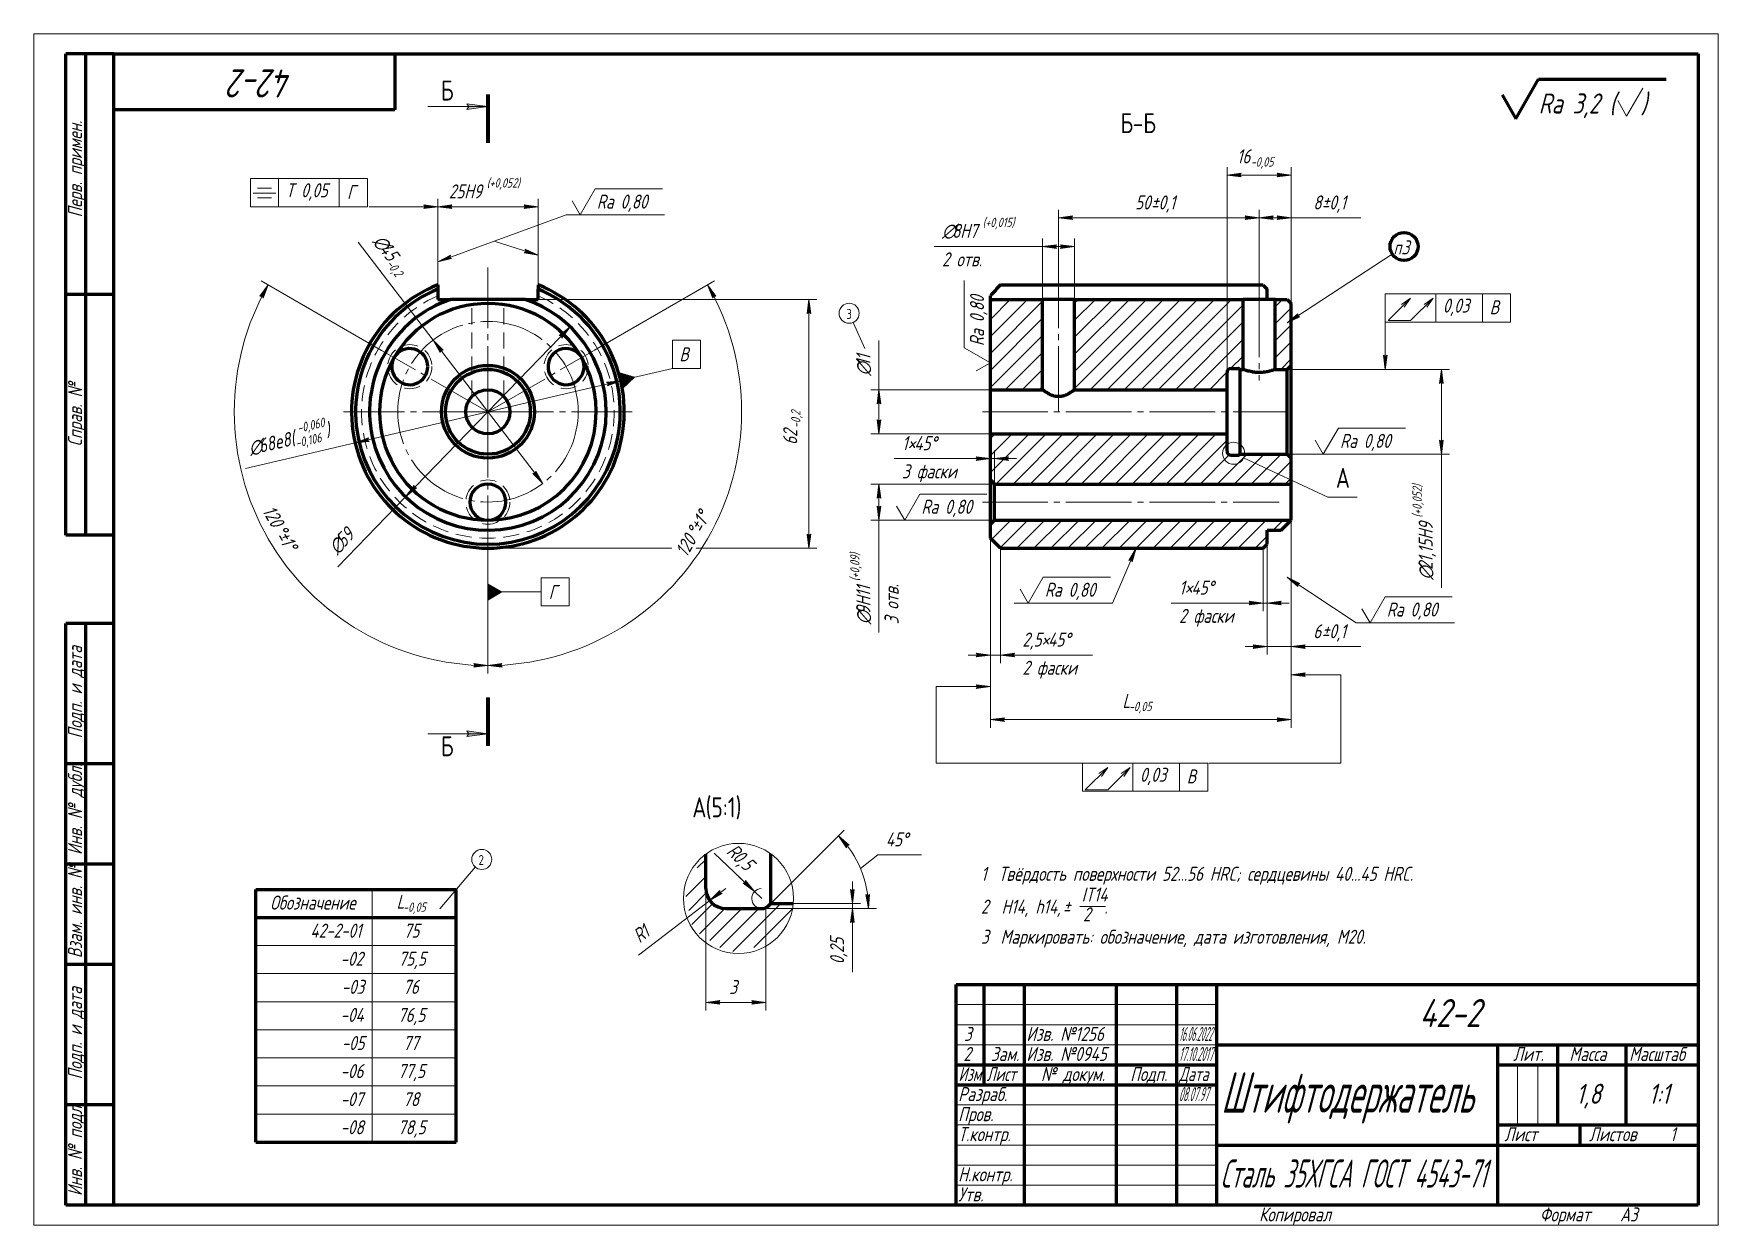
# Model space of a CAD drawing. Header units: millimetres. Extents: x 0 to 420, y 0 to 297.
import ezdxf

# ---------------------------------------------------------------- set-up
doc = ezdxf.new("R2010")
doc.units = ezdxf.units.MM
for name, pattern in [('K5LT_AXLED', [20.83881, 16.33881, -1.5, 1.5, -1.5]), ('K5LT_BASIC', [0]), ('K5LT_DASHED', [6, 4, -2]), ('K5LT_REINFORCED', [0]), ('K5LT_THIN', [0]), ('K5LT_THIN_INCLUDED_TO_HATCHING', [0])]:
    doc.linetypes.add(name, pattern=pattern)
doc.layers.add('Системный слой', color=7, linetype='Continuous')
doc.layers.add('Системный слой (1)', color=252, linetype='Continuous', true_color=0x909090)
doc.styles.add('KDIMTEXTSTYLE', font='GOST_AU.SHX', dxfattribs={"width": 0.96, "oblique": 15, "height": 5})
doc.styles.add('KTEXTSTYLE', font='GOST_AU.SHX', dxfattribs={"width": 0.96, "height": 5})
doc.dimstyles.new('KDIMSTYLE (1.00)', dxfattribs={"dimtxt": 5, "dimasz": 1, "dimexe": 2, "dimexo": 0, "dimgap": 1, "dimtad": 1, "dimtxsty": 'KDIMTEXTSTYLE', "dimsah": 1, "dimcen": 0, "dimdle": 1, "dimadec": 0, "dimazin": 0, "dimtfac": 0.667, "dimtmove": 0, "dimatfit": 3, "dimfxl": 1, "dimtvp": 1, "dimtolj": 1, "dimtzin": 0, "dimarcsym": 0})
doc.dimstyles.new('KDIMSTYLE (5.00)', dxfattribs={"dimtxt": 5, "dimasz": 1, "dimexe": 2, "dimexo": 0, "dimgap": 1, "dimtad": 1, "dimlfac": 0.2, "dimtxsty": 'KDIMTEXTSTYLE', "dimsah": 1, "dimcen": 0, "dimdle": 1, "dimadec": 0, "dimazin": 0, "dimtfac": 0.667, "dimtmove": 0, "dimatfit": 3, "dimfxl": 1, "dimtvp": 1, "dimtolj": 1, "dimtzin": 0, "dimarcsym": 0})
pattern_1 = [(45, (0, 0), (-2.12132, 2.12132), [])]

msp = doc.modelspace()

# ---------------------------------------------------------------- blocks, each defined once
blk = doc.blocks.new('U0')
at = {"layer": 'Системный слой (1)', "color": 30, "linetype": 'K5LT_AXLED', "lineweight": 18, "true_color": 0xff8000}
for q in [(113.25, 238.76), (77.25, 202.76), (149.25, 202.76), (113.25, 166.76)]:
    blk.add_line((113.25, 202.76), q, dxfattribs=at)
blk = doc.blocks.new('U1')
at = {"layer": 'Системный слой (1)'}
for points in [[(113.25, 278.82), (108, 279.51), (108.52, 278.82), (108, 278.13)], [(108, 121.83), (113.25, 122.52), (108, 123.21), (108.52, 122.52)]]:
    blk.add_hatch(color=7, dxfattribs=at).paths.add_polyline_path(points)
at = {"layer": 'Системный слой (1)', "color": 134, "linetype": 'K5LT_REINFORCED', "lineweight": 100, "true_color": 0x009696}
for p, q in [((113.25, 281.82), (113.25, 269.82)), ((113.25, 131.52), (113.25, 119.52))]:
    blk.add_line(p, q, dxfattribs=at)
at = {"layer": 'Системный слой (1)', "color": 7, "linetype": 'K5LT_THIN', "lineweight": 18}
for p, q in [((98.25, 278.82), (113.25, 278.82)), ((108.52, 278.82), (108, 279.51)), ((108, 279.51), (113.25, 278.82)), ((113.25, 278.82), (108, 278.13)), ((108, 278.13), (108.52, 278.82)), ((98.25, 122.52), (113.25, 122.52)), ((108.52, 122.52), (108, 123.21)), ((108, 123.21), (113.25, 122.52)), ((113.25, 122.52), (108, 121.83)), ((108, 121.83), (108.52, 122.52))]:
    blk.add_line(p, q, dxfattribs=at)
at = {"layer": 'Системный слой (1)', "color": 7, "char_height": 5, "attachment_point": 1, "style": 'KTEXTSTYLE'}
for insert in [(101.53, 285.35), (101.53, 121.92)]:
    blk.add_mtext('\\H3.5;\\W0.965;\\Q15;\\Q0;\\H5.00;{\\c16711680;Б}', dxfattribs=dict(at, insert=insert))
blk = doc.blocks.new('D0')
at = {"layer": 'Системный слой (1)'}
for points in [[(143.05, 209.27), (146.35, 210.51), (142.84, 210.16), (143.28, 209.8)], [(83.65, 195.36), (83.21, 195.73), (83.44, 196.26), (80.14, 195.01)]]:
    blk.add_hatch(color=7, dxfattribs=at).paths.add_polyline_path(points)
at = {"layer": 'Системный слой (1)', "color": 7, "linetype": 'K5LT_THIN', "lineweight": 18}
for p, q in [((146.35, 210.51), (80.14, 195.01)), ((142.84, 210.16), (146.35, 210.51)), ((143.28, 209.8), (142.84, 210.16)), ((146.35, 210.51), (143.05, 209.27)), ((143.05, 209.27), (143.28, 209.8)), ((80.14, 195.01), (83.44, 196.26)), ((83.65, 195.36), (80.14, 195.01)), ((83.44, 196.26), (83.21, 195.73)), ((83.21, 195.73), (83.65, 195.36))]:
    blk.add_line(p, q, dxfattribs=at)
blk.add_wipeout([(54.49, 190.03), (52.81, 197.2), (73.95, 202.15), (75.62, 194.98)]).dxf.layer = 'Системный слой (1)'
blk.add_line((80.14, 195.01), (52.77, 188.6), dxfattribs=at)
at = {"layer": 'Системный слой (1)', "color": 7, "attachment_point": 1, "rotation": 13.1773, "style": 'KTEXTSTYLE'}
for s, insert, char_height in [('\\H3.5;\\W0.965;\\Q15;\\Q15;68e8(', (55.69, 195.89), 3.5), ('\\H3.5;\\W0.965;\\Q15;\\Q15;\\H2.33;-0,106', (65.01, 196.04), 2.3333), ('\\H3.5;\\W0.965;\\Q15;\\Q15;\\H2.33;-0,060', (65.45, 199.76), 2.3333), ('\\H3.5;\\W0.965;\\Q15;\\Q15;)', (72.28, 199.78), 3.5), ('\\H3.5;\\W0.965;\\Q15;\\Q15;∅', (53.25, 195.32), 3.5)]:
    blk.add_mtext(s, dxfattribs=dict(at, insert=insert, char_height=char_height))
blk = doc.blocks.new('KDIMARROW_01')
at = {"layer": 'Системный слой'}
blk.add_hatch(color=0, dxfattribs=at).paths.add_polyline_path([(0, 0), (-3.5, 0.46), (-3.15, 0), (-3.5, -0.46)])
at = {"layer": 'Системный слой', "color": 0, "linetype": 'K5LT_THIN', "lineweight": 18}
for p, q in [((-3.15, 0), (-3.5, 0.46)), ((-3.5, 0.46), (0, 0)), ((0, 0), (-3.5, -0.46)), ((-3.5, -0.46), (-3.15, 0))]:
    blk.add_line(p, q, dxfattribs=at)
at = {"layer": 'Системный слой (1)', "color": 0, "linetype": 'K5LT_THIN', "lineweight": 18}
blk.add_line((0, 0), (-1, 0), dxfattribs=at)
blk = doc.blocks.new('U2')
at = {"layer": 'Системный слой (1)'}
blk.add_hatch(color=7, dxfattribs=at).paths.add_polyline_path([(146.8, 208.59), (149.75, 211.36), (145.88, 212.52)])
at = {"layer": 'Системный слой (1)', "color": 7, "linetype": 'K5LT_THIN', "lineweight": 18}
for p, q in [((159.23, 213.59), (159.23, 220.59)), ((159.23, 220.59), (166.23, 220.59)), ((166.23, 220.59), (166.23, 213.59)), ((145.88, 212.52), (149.75, 211.36)), ((146.8, 208.59), (145.88, 212.52)), ((146.34, 210.55), (159.23, 213.59)), ((149.75, 211.36), (146.8, 208.59)), ((166.23, 213.59), (159.23, 213.59))]:
    blk.add_line(p, q, dxfattribs=at)
at = {"layer": 'Системный слой (1)', "color": 7, "insert": (160.98, 218.84), "char_height": 3.5, "attachment_point": 1, "style": 'KTEXTSTYLE'}
blk.add_mtext('\\H3.5;\\W0.965;\\Q15;\\Q15;{\\c16711680;В}', dxfattribs=at)
blk = doc.blocks.new('D1')
at = {"layer": 'Системный слой (1)'}
for points in [[(131.67, 221.11), (133.78, 223.94), (131.01, 221.75), (131.59, 221.68)], [(92.71, 181.58), (95.48, 183.77), (94.91, 183.84), (94.82, 184.41)]]:
    blk.add_hatch(color=7, dxfattribs=at).paths.add_polyline_path(points)
at = {"layer": 'Системный слой (1)', "color": 7, "linetype": 'K5LT_THIN', "lineweight": 18}
for p, q in [((133.78, 223.94), (92.71, 181.58)), ((131.01, 221.75), (133.78, 223.94)), ((133.78, 223.94), (131.67, 221.11)), ((131.59, 221.68), (131.01, 221.75)), ((131.67, 221.11), (131.59, 221.68)), ((92.71, 181.58), (94.82, 184.41)), ((95.48, 183.77), (92.71, 181.58)), ((94.82, 184.41), (94.91, 183.84)), ((94.91, 183.84), (95.48, 183.77))]:
    blk.add_line(p, q, dxfattribs=at)
blk.add_wipeout([(76.47, 166.26), (72.76, 169.85), (78.06, 175.33), (81.77, 171.73)]).dxf.layer = 'Системный слой (1)'
blk.add_line((92.71, 181.58), (75.79, 164.12), dxfattribs=at)
at = {"layer": 'Системный слой (1)', "color": 7, "char_height": 3.5, "attachment_point": 1, "rotation": 45.8919, "style": 'KTEXTSTYLE'}
for s, insert in [('\\H3.5;\\W0.965;\\Q15;\\Q15;∅', (73.15, 169.47)), ('\\H3.5;\\W0.965;\\Q15;\\Q15;59', (74.89, 171.26))]:
    blk.add_mtext(s, dxfattribs=dict(at, insert=insert))
blk = doc.blocks.new('U3')
at = {"layer": 'Системный слой (1)'}
blk.add_hatch(color=7, dxfattribs=at).paths.add_polyline_path([(116.75, 157.87), (113.25, 159.89), (113.25, 155.85)])
at = {"layer": 'Системный слой (1)', "color": 7, "linetype": 'K5LT_THIN', "lineweight": 18}
for p, q in [((113.25, 168.76), (113.25, 154.52)), ((113.25, 159.89), (116.75, 157.87)), ((113.25, 155.85), (113.25, 159.89)), ((126.53, 154.37), (126.53, 161.37)), ((126.53, 161.37), (133.53, 161.37)), ((133.53, 161.37), (133.53, 154.37)), ((116.75, 157.87), (113.25, 155.85)), ((113.25, 157.87), (126.53, 157.87)), ((133.53, 154.37), (126.53, 154.37))]:
    blk.add_line(p, q, dxfattribs=at)
at = {"layer": 'Системный слой (1)', "color": 7, "insert": (128.42, 159.62), "char_height": 3.5, "attachment_point": 1, "style": 'KTEXTSTYLE'}
blk.add_mtext('\\H3.5;\\W0.965;\\Q15;\\Q15;{\\c16711680;Г}', dxfattribs=at)
blk = doc.blocks.new('D2')
at = {"layer": 'Системный слой (1)'}
for points in [[(193.75, 227.26), (193.29, 230.76), (192.82, 227.26), (193.29, 227.61)], [(193.29, 168.76), (193.75, 172.26), (193.29, 171.91), (192.82, 172.26)]]:
    blk.add_hatch(color=7, dxfattribs=at).paths.add_polyline_path(points)
at = {"layer": 'Системный слой (1)', "color": 7, "linetype": 'K5LT_THIN', "lineweight": 18}
for p, q in [((122.53, 230.76), (195.29, 230.76)), ((192.82, 227.26), (193.29, 230.76)), ((193.29, 227.61), (192.82, 227.26)), ((193.29, 230.76), (193.75, 227.26)), ((193.75, 227.26), (193.29, 227.61)), ((193.29, 168.76), (192.82, 172.26)), ((192.82, 172.26), (193.29, 171.91)), ((193.29, 171.91), (193.75, 172.26)), ((193.75, 172.26), (193.29, 168.76)), ((113.25, 168.76), (195.29, 168.76))]:
    blk.add_line(p, q, dxfattribs=at)
blk.add_wipeout([(191.94, 194.51), (186.08, 194.51), (186.08, 204.6), (191.94, 204.6)]).dxf.layer = 'Системный слой (1)'
blk.add_line((193.29, 230.76), (193.29, 168.76), dxfattribs=at)
at = {"layer": 'Системный слой (1)', "color": 7, "attachment_point": 1, "rotation": 90, "style": 'KTEXTSTYLE'}
for s, insert, char_height in [('\\H3.5;\\W0.965;\\Q15;\\Q15;\\H2.33;-0,2', (188.83, 198.7), 2.3333), ('\\H3.5;\\W0.965;\\Q15;\\Q15;62', (186.86, 194.51), 3.5)]:
    blk.add_mtext(s, dxfattribs=dict(at, insert=insert, char_height=char_height))
blk = doc.blocks.new('D3')
at = {"layer": 'Системный слой (1)'}
for points in [[(102.06, 218.13), (99.57, 220.63), (101.33, 217.57), (101.48, 218.13)], [(126.92, 184.9), (125.16, 187.96), (125.01, 187.4), (124.43, 187.4)]]:
    blk.add_hatch(color=7, dxfattribs=at).paths.add_polyline_path(points)
at = {"layer": 'Системный слой (1)', "color": 7, "linetype": 'K5LT_THIN', "lineweight": 18}
for p, q in [((99.57, 220.63), (102.06, 218.13)), ((101.33, 217.57), (99.57, 220.63)), ((126.92, 184.9), (99.57, 220.63)), ((101.48, 218.13), (101.33, 217.57)), ((102.06, 218.13), (101.48, 218.13)), ((126.92, 184.9), (124.43, 187.4)), ((124.43, 187.4), (125.01, 187.4)), ((125.01, 187.4), (125.16, 187.96)), ((125.16, 187.96), (126.92, 184.9))]:
    blk.add_line(p, q, dxfattribs=at)
blk.add_wipeout([(82.91, 244.03), (87.67, 247.66), (95.1, 237.96), (90.35, 234.32)]).dxf.layer = 'Системный слой (1)'
blk.add_line((99.57, 220.63), (80.9, 245.01), dxfattribs=at)
at = {"layer": 'Системный слой (1)', "color": 7, "attachment_point": 1, "rotation": 307.4383, "style": 'KTEXTSTYLE'}
for s, insert, char_height in [('\\H3.5;\\W0.965;\\Q15;\\Q15;∅', (87.22, 247.33), 3.5), ('\\H3.5;\\W0.965;\\Q15;\\Q15;45', (88.74, 245.34), 3.5), ('\\H3.5;\\W0.965;\\Q15;\\Q15;\\H2.33;-0,2', (89.56, 241.03), 2.3333)]:
    blk.add_mtext(s, dxfattribs=dict(at, insert=insert, char_height=char_height))
blk = doc.blocks.new('D4')
at = {"layer": 'Системный слой (1)', "color": 7, "linetype": 'K5LT_THIN', "lineweight": 18}
for p, q in [((100.75, 234.38), (100.75, 255.87)), ((125.75, 234.59), (125.75, 255.87))]:
    blk.add_line(p, q, dxfattribs=at)
blk.add_wipeout([(103.5, 254.87), (103.5, 261.37), (122.21, 261.37), (122.21, 254.87)]).dxf.layer = 'Системный слой (1)'
at = {"layer": 'Системный слой (1)'}
for points in [[(100.75, 253.87), (104.25, 254.33), (103.9, 253.87), (104.25, 253.4)], [(125.75, 253.87), (122.25, 254.33), (122.6, 253.87), (122.25, 253.4)]]:
    blk.add_hatch(color=7, dxfattribs=at).paths.add_polyline_path(points)
at = {"layer": 'Системный слой (1)', "color": 7, "linetype": 'K5LT_THIN', "lineweight": 18}
for p, q in [((100.75, 253.87), (104.25, 254.33)), ((104.25, 253.4), (100.75, 253.87)), ((125.75, 253.87), (100.75, 253.87)), ((104.25, 254.33), (103.9, 253.87)), ((103.9, 253.87), (104.25, 253.4)), ((122.6, 253.87), (122.25, 254.33)), ((122.25, 254.33), (125.75, 253.87)), ((125.75, 253.87), (122.25, 253.4)), ((122.25, 253.4), (122.6, 253.87))]:
    blk.add_line(p, q, dxfattribs=at)
at = {"layer": 'Системный слой (1)', "color": 7, "attachment_point": 1, "style": 'KTEXTSTYLE'}
for s, insert, char_height in [('\\H3.5;\\W0.965;\\Q15;\\Q15;\\H2.33;(+0,052)', (112.96, 260.98), 2.3333), ('\\H3.5;\\W0.965;\\Q15;\\Q15;25H9', (103.5, 259.44), 3.5)]:
    blk.add_mtext(s, dxfattribs=dict(at, insert=insert, char_height=char_height))
blk = doc.blocks.new('U4')
at = {"layer": 'Системный слой (1)'}
blk.add_hatch(color=7, dxfattribs=at).paths.add_polyline_path([(100.75, 253.87), (97.25, 254.33), (97.6, 253.87), (97.25, 253.4)])
at = {"layer": 'Системный слой (1)', "color": 7, "linetype": 'K5LT_THIN', "lineweight": 18}
for p, q in [((54.05, 253.87), (54.05, 260.87)), ((54.05, 260.87), (61.05, 260.87)), ((61.05, 253.87), (61.05, 260.87)), ((61.05, 260.87), (76.2, 260.87)), ((76.2, 253.87), (76.2, 260.87)), ((76.2, 260.87), (83.2, 260.87)), ((83.2, 253.87), (83.2, 260.87)), ((54.75, 257.28), (60.35, 257.28)), ((55.8, 258.5), (59.3, 258.5)), ((54.05, 253.87), (61.05, 253.87)), ((55.8, 256.05), (59.3, 256.05)), ((61.05, 253.87), (76.2, 253.87)), ((76.2, 253.87), (83.2, 253.87)), ((83.66, 253.87), (100.75, 253.87)), ((97.6, 253.87), (97.25, 254.33)), ((97.25, 254.33), (100.75, 253.87)), ((100.75, 253.87), (97.25, 253.4)), ((97.25, 253.4), (97.6, 253.87))]:
    blk.add_line(p, q, dxfattribs=at)
at = {"layer": 'Системный слой (1)', "color": 7, "char_height": 3.5, "attachment_point": 4, "style": 'KTEXTSTYLE'}
for s, insert in [('\\H3.5;\\W0.965;\\Q15;\\Q15;T 0,05', (62.8, 257.56)), ('\\H3.5;\\W0.965;\\Q15;\\Q15;{\\c16711680;Г}', (78.13, 257.56))]:
    blk.add_mtext(s, dxfattribs=dict(at, insert=insert))
blk = doc.blocks.new('D5')
at = {"layer": 'Системный слой (1)'}
for points in [[(170.1, 231.54), (168.02, 234.39), (169.29, 231.1), (169.53, 231.62)], [(116.76, 139.14), (116.39, 139.59), (116.73, 140.06), (113.25, 139.51)]]:
    blk.add_hatch(color=7, dxfattribs=at).paths.add_polyline_path(points)
at = {"layer": 'Системный слой (1)', "color": 7, "linetype": 'K5LT_THIN', "lineweight": 18}
for p, q in [((139.81, 218.1), (169.76, 235.39)), ((168.02, 234.39), (170.1, 231.54)), ((169.29, 231.1), (168.02, 234.39)), ((169.53, 231.62), (169.29, 231.1)), ((170.1, 231.54), (169.53, 231.62)), ((113.25, 168.76), (113.25, 137.51)), ((113.25, 139.51), (116.73, 140.06)), ((116.76, 139.14), (113.25, 139.51)), ((116.73, 140.06), (116.39, 139.59)), ((116.39, 139.59), (116.76, 139.14))]:
    blk.add_line(p, q, dxfattribs=at)
blk.add_wipeout([(163.46, 165.93), (158.98, 168.51), (165.51, 179.81), (169.98, 177.23)]).dxf.layer = 'Системный слой (1)'
blk.add_arc((113.25, 202.76), 63.25, 270, 30, dxfattribs=at)
at = {"layer": 'Системный слой (1)', "color": 7, "char_height": 3.5, "attachment_point": 1, "rotation": 60, "style": 'KTEXTSTYLE'}
for s, insert in [('\\H3.5;\\W0.965;\\Q15;\\Q15;1', (164.26, 175.84)), ('\\H3.5;\\W0.965;\\Q15;\\Q15;°', (164.95, 177.04)), ('\\H3.5;\\W0.965;\\Q15;\\Q15;120', (159.77, 168.06)), ('\\H3.5;\\W0.965;\\Q15;\\Q15;°', (162.59, 172.95)), ('\\H3.5;\\W0.965;\\Q15;\\Q15;±', (163.33, 174.23))]:
    blk.add_mtext(s, dxfattribs=dict(at, insert=insert))
blk = doc.blocks.new('D6')
at = {"layer": 'Системный слой (1)'}
for points in [[(57.2, 231.1), (58.47, 234.39), (56.39, 231.54), (56.96, 231.62)], [(113.25, 139.51), (109.76, 140.06), (110.1, 139.59), (109.73, 139.14)]]:
    blk.add_hatch(color=7, dxfattribs=at).paths.add_polyline_path(points)
at = {"layer": 'Системный слой (1)', "color": 7, "linetype": 'K5LT_THIN', "lineweight": 18}
for p, q in [((86.75, 218.06), (56.73, 235.39)), ((56.39, 231.54), (58.47, 234.39)), ((56.96, 231.62), (56.39, 231.54)), ((57.2, 231.1), (56.96, 231.62)), ((58.47, 234.39), (57.2, 231.1)), ((113.25, 168.76), (113.25, 137.51)), ((109.73, 139.14), (110.1, 139.59)), ((113.25, 139.51), (109.73, 139.14)), ((110.1, 139.59), (109.76, 140.06)), ((109.76, 140.06), (113.25, 139.51))]:
    blk.add_line(p, q, dxfattribs=at)
blk.add_wipeout([(56.24, 177.7), (60.71, 180.28), (67.24, 168.98), (62.76, 166.4)]).dxf.layer = 'Системный слой (1)'
blk.add_arc((113.25, 202.76), 63.25, 150, 270, dxfattribs=at)
at = {"layer": 'Системный слой (1)', "color": 7, "char_height": 3.5, "attachment_point": 1, "rotation": 300, "style": 'KTEXTSTYLE'}
for s, insert in [('\\H3.5;\\W0.965;\\Q15;\\Q15;120', (59.93, 179.83)), ('\\H3.5;\\W0.965;\\Q15;\\Q15;±', (63.49, 173.65)), ('\\H3.5;\\W0.965;\\Q15;\\Q15;°', (62.75, 174.93)), ('\\H3.5;\\W0.965;\\Q15;\\Q15;1', (64.42, 172.05)), ('\\H3.5;\\W0.965;\\Q15;\\Q15;°', (65.11, 170.84))]:
    blk.add_mtext(s, dxfattribs=dict(at, insert=insert))
blk = doc.blocks.new('U5')
at = {"layer": 'Системный слой (1)'}
blk.add_hatch(color=7, dxfattribs=at).paths.add_polyline_path([(104.19, 240.93), (103.7, 241.24), (103.88, 241.8), (100.75, 240.16)])
at = {"layer": 'Системный слой (1)', "color": 7, "linetype": 'K5LT_THIN', "lineweight": 18}
for p, q in [((136.23, 251.83), (139.98, 258.32)), ((139.98, 258.32), (156.73, 258.32)), ((134.21, 255.33), (136.23, 251.83)), ((132.73, 251.83), (100.75, 240.16)), ((132.73, 251.83), (157.26, 251.83)), ((100.75, 240.16), (103.88, 241.8)), ((104.19, 240.93), (100.75, 240.16)), ((103.88, 241.8), (103.7, 241.24)), ((103.7, 241.24), (104.19, 240.93))]:
    blk.add_line(p, q, dxfattribs=at)
at = {"layer": 'Системный слой (1)', "color": 7, "insert": (140.4, 256.9), "char_height": 3.5, "attachment_point": 1, "style": 'KTEXTSTYLE'}
blk.add_mtext('\\H3.5;\\W0.965;\\Q15;\\Q15;Ra 0,80', dxfattribs=at)
blk = doc.blocks.new('U6')
at = {"layer": 'Системный слой (1)'}
blk.add_hatch(color=7, dxfattribs=at).paths.add_polyline_path([(125.75, 241.77), (122.55, 243.28), (122.75, 242.73), (122.27, 242.4)])
at = {"layer": 'Системный слой (1)', "color": 7, "linetype": 'K5LT_THIN', "lineweight": 18}
for p, q in [((114.78, 245.28), (125.75, 241.77)), ((122.27, 242.4), (122.75, 242.73)), ((125.75, 241.77), (122.27, 242.4)), ((122.75, 242.73), (122.55, 243.28)), ((122.55, 243.28), (125.75, 241.77))]:
    blk.add_line(p, q, dxfattribs=at)
blk = doc.blocks.new('U7')
at = {"layer": 'Системный слой (1)', "color": 7, "char_height": 5, "attachment_point": 1, "style": 'KTEXTSTYLE'}
for s, insert in [('\\H3.5;\\W0.965;\\Q15;\\Q0;\\H5.00;{\\c16711680;Б}', (270.95, 277.21)), ('\\H3.5;\\W0.965;\\Q15;\\Q0;\\H5.00;-', (273.99, 277.21)), ('\\H3.5;\\W0.965;\\Q15;\\Q0;\\H5.00;{\\c16711680;Б}', (276.64, 277.21))]:
    blk.add_mtext(s, dxfattribs=dict(at, insert=insert))
blk = doc.blocks.new('D7')
at = {"layer": 'Системный слой (1)', "color": 7, "linetype": 'K5LT_THIN', "lineweight": 18}
for p, q in [((297.51, 212.59), (297.51, 263.75)), ((313.51, 216.68), (313.51, 263.75))]:
    blk.add_line(p, q, dxfattribs=at)
blk.add_wipeout([(299.98, 262.75), (299.98, 268.6), (310.61, 268.6), (310.61, 262.75)]).dxf.layer = 'Системный слой (1)'
at = {"layer": 'Системный слой (1)'}
for points in [[(297.51, 261.75), (301.01, 262.21), (300.66, 261.75), (301.01, 261.29)], [(310.01, 261.29), (313.51, 261.75), (310.01, 262.21), (310.36, 261.75)]]:
    blk.add_hatch(color=7, dxfattribs=at).paths.add_polyline_path(points)
at = {"layer": 'Системный слой (1)', "color": 7, "linetype": 'K5LT_THIN', "lineweight": 18}
for p, q in [((297.51, 261.75), (301.01, 262.21)), ((301.01, 261.29), (297.51, 261.75)), ((313.51, 261.75), (297.51, 261.75)), ((301.01, 262.21), (300.66, 261.75)), ((300.66, 261.75), (301.01, 261.29)), ((310.36, 261.75), (310.01, 262.21)), ((310.01, 262.21), (313.51, 261.75)), ((313.51, 261.75), (310.01, 261.29)), ((310.01, 261.29), (310.36, 261.75))]:
    blk.add_line(p, q, dxfattribs=at)
at = {"layer": 'Системный слой (1)', "color": 7, "attachment_point": 1, "style": 'KTEXTSTYLE'}
for s, insert, char_height in [('\\H3.5;\\W0.965;\\Q15;\\Q15;16', (299.98, 268.18), 3.5), ('\\H3.5;\\W0.965;\\Q15;\\Q15;\\H2.33;-0,05', (303.44, 266.2), 2.3333)]:
    blk.add_mtext(s, dxfattribs=dict(at, insert=insert, char_height=char_height))
blk = doc.blocks.new('D8')
at = {"layer": 'Системный слой (1)'}
for points in [[(308.66, 251.12), (309.01, 251.58), (305.51, 251.12), (309.01, 250.66)], [(310.01, 250.66), (313.51, 251.12), (310.01, 251.58), (310.36, 251.12)]]:
    blk.add_hatch(color=7, dxfattribs=at).paths.add_polyline_path(points)
at = {"layer": 'Системный слой (1)', "color": 7, "linetype": 'K5LT_THIN', "lineweight": 18}
for p, q in [((305.51, 230.73), (305.51, 253.12)), ((313.51, 229.73), (313.51, 253.12)), ((305.51, 251.12), (309.01, 251.58)), ((309.01, 250.66), (305.51, 251.12)), ((313.51, 251.12), (305.51, 251.12)), ((309.01, 251.58), (308.66, 251.12)), ((308.66, 251.12), (309.01, 250.66)), ((310.36, 251.12), (310.01, 251.58)), ((310.01, 251.58), (313.51, 251.12)), ((313.51, 251.12), (310.01, 250.66)), ((310.01, 250.66), (310.36, 251.12))]:
    blk.add_line(p, q, dxfattribs=at)
blk.add_wipeout([(319.01, 252.12), (319.01, 257.11), (328.5, 257.11), (328.5, 252.12)]).dxf.layer = 'Системный слой (1)'
for p, q in [((313.51, 251.12), (317.01, 251.12)), ((317.01, 251.12), (330.9, 251.12))]:
    blk.add_line(p, q, dxfattribs=at)
at = {"layer": 'Системный слой (1)', "color": 7, "char_height": 3.5, "attachment_point": 1, "style": 'KTEXTSTYLE'}
for s, insert in [('\\H3.5;\\W0.965;\\Q15;\\Q15;8', (319.01, 256.69)), ('\\H3.5;\\W0.965;\\Q15;\\Q15;0,1', (323, 256.69)), ('\\H3.5;\\W0.965;\\Q15;\\Q15;±', (321.14, 256.69))]:
    blk.add_mtext(s, dxfattribs=dict(at, insert=insert))
blk = doc.blocks.new('D9')
at = {"layer": 'Системный слой (1)'}
for points in [[(258.66, 251.12), (259.01, 251.58), (255.51, 251.12), (259.01, 250.66)], [(305.51, 251.12), (302.01, 251.58), (302.36, 251.12), (302.01, 250.66)]]:
    blk.add_hatch(color=7, dxfattribs=at).paths.add_polyline_path(points)
at = {"layer": 'Системный слой (1)', "color": 7, "linetype": 'K5LT_THIN', "lineweight": 18}
for p, q in [((255.51, 230.73), (255.51, 253.12)), ((305.51, 230.73), (305.51, 253.12)), ((255.51, 251.12), (259.01, 251.58)), ((259.01, 250.66), (255.51, 251.12)), ((259.01, 251.58), (258.66, 251.12)), ((258.66, 251.12), (259.01, 250.66)), ((302.36, 251.12), (302.01, 251.58)), ((302.01, 251.58), (305.51, 251.12)), ((305.51, 251.12), (302.01, 250.66)), ((302.01, 250.66), (302.36, 251.12))]:
    blk.add_line(p, q, dxfattribs=at)
blk.add_wipeout([(274.6, 252.47), (274.6, 257.46), (285.96, 257.46), (285.96, 252.47)]).dxf.layer = 'Системный слой (1)'
blk.add_line((305.51, 251.12), (255.51, 251.12), dxfattribs=at)
at = {"layer": 'Системный слой (1)', "color": 7, "char_height": 3.5, "attachment_point": 1, "style": 'KTEXTSTYLE'}
for s, insert in [('\\H3.5;\\W0.965;\\Q15;\\Q15;50', (274.6, 256.69)), ('\\H3.5;\\W0.965;\\Q15;\\Q15;0,1', (280.43, 256.69)), ('\\H3.5;\\W0.965;\\Q15;\\Q15;±', (278.58, 256.69))]:
    blk.add_mtext(s, dxfattribs=dict(at, insert=insert))
blk = doc.blocks.new('D10')
at = {"layer": 'Системный слой (1)'}
for points in [[(251.51, 243.93), (255.01, 244.39), (254.66, 243.93), (255.01, 243.47)], [(259.51, 243.93), (256.01, 244.39), (256.36, 243.93), (256.01, 243.47)]]:
    blk.add_hatch(color=7, dxfattribs=at).paths.add_polyline_path(points)
at = {"layer": 'Системный слой (1)', "color": 7, "linetype": 'K5LT_THIN', "lineweight": 18}
for p, q in [((251.51, 243.93), (248.01, 243.93)), ((251.51, 230.73), (251.51, 245.93)), ((251.51, 243.93), (255.01, 244.39)), ((255.01, 243.47), (251.51, 243.93)), ((259.51, 243.93), (251.51, 243.93)), ((255.01, 244.39), (254.66, 243.93)), ((254.66, 243.93), (255.01, 243.47)), ((256.36, 243.93), (256.01, 244.39)), ((256.01, 244.39), (259.51, 243.93)), ((259.51, 243.93), (256.01, 243.47)), ((256.01, 243.47), (256.36, 243.93)), ((259.51, 230.73), (259.51, 245.93))]:
    blk.add_line(p, q, dxfattribs=at)
blk.add_wipeout([(226.47, 239.31), (226.47, 250.85), (245.23, 250.85), (245.23, 239.31)]).dxf.layer = 'Системный слой (1)'
blk.add_line((248.01, 243.93), (224.47, 243.93), dxfattribs=at)
at = {"layer": 'Системный слой (1)', "color": 7, "attachment_point": 1, "style": 'KTEXTSTYLE'}
for s, insert, char_height in [('\\H3.5;\\W0.965;\\Q15;\\Q15;∅', (226.47, 249.6), 3.5), ('\\H3.5;\\W0.965;\\Q15;\\Q15;8H7', (228.97, 249.6), 3.5), ('\\H3.5;\\W0.965;\\Q15;\\Q15;\\H2.33;(+0,015)', (236.57, 251.13), 2.3333), ('\\H3.5;\\W0.965;\\Q15;\\Q15;2 отв.', (226.47, 242.51), 3.5)]:
    blk.add_mtext(s, dxfattribs=dict(at, insert=insert, char_height=char_height))
blk = doc.blocks.new('D11')
at = {"layer": 'Системный слой (1)'}
for points in [[(211.17, 181.26), (210.71, 184.76), (210.25, 181.26), (210.71, 181.61)], [(210.71, 175.76), (211.17, 179.26), (210.71, 178.91), (210.25, 179.26)]]:
    blk.add_hatch(color=7, dxfattribs=at).paths.add_polyline_path(points)
at = {"layer": 'Системный слой (1)', "color": 7, "linetype": 'K5LT_THIN', "lineweight": 18}
for p, q in [((239.51, 184.76), (208.71, 184.76)), ((210.25, 181.26), (210.71, 184.76)), ((210.71, 181.61), (210.25, 181.26)), ((210.71, 184.76), (211.17, 181.26)), ((210.71, 184.76), (210.71, 175.76)), ((211.17, 181.26), (210.71, 181.61)), ((210.71, 175.76), (210.25, 179.26)), ((210.25, 179.26), (210.71, 178.91)), ((210.71, 178.91), (211.17, 179.26)), ((211.17, 179.26), (210.71, 175.76)), ((239.51, 175.76), (208.71, 175.76)), ((210.71, 175.76), (210.71, 171.26))]:
    blk.add_line(p, q, dxfattribs=at)
blk.add_wipeout([(215.35, 149.78), (203.82, 149.78), (203.82, 168.48), (215.35, 168.48)]).dxf.layer = 'Системный слой (1)'
blk.add_line((210.71, 171.26), (210.71, 147.78), dxfattribs=at)
at = {"layer": 'Системный слой (1)', "color": 7, "attachment_point": 1, "rotation": 90, "style": 'KTEXTSTYLE'}
for s, insert, char_height in [('\\H3.5;\\W0.965;\\Q15;\\Q15;\\H2.33;(+0,09)', (203.56, 160.53), 2.3333), ('\\H3.5;\\W0.965;\\Q15;\\Q15;9H11', (205.1, 152.28), 3.5), ('\\H3.5;\\W0.965;\\Q15;\\Q15;3 отв.', (212.13, 149.78), 3.5), ('\\H3.5;\\W0.965;\\Q15;\\Q15;∅', (205.1, 149.78), 3.5)]:
    blk.add_mtext(s, dxfattribs=dict(at, insert=insert, char_height=char_height))
blk = doc.blocks.new('D12')
at = {"layer": 'Системный слой (1)'}
for points in [[(211.17, 204.76), (210.71, 208.26), (210.25, 204.76), (210.71, 205.11)], [(210.71, 197.26), (211.17, 200.76), (210.71, 200.41), (210.25, 200.76)]]:
    blk.add_hatch(color=7, dxfattribs=at).paths.add_polyline_path(points)
at = {"layer": 'Системный слой (1)', "color": 7, "linetype": 'K5LT_THIN', "lineweight": 18}
for p, q in [((238.51, 208.26), (208.71, 208.26)), ((210.25, 204.76), (210.71, 208.26)), ((210.71, 208.26), (211.17, 204.76)), ((210.71, 208.26), (210.71, 197.26)), ((210.71, 205.11), (210.25, 204.76)), ((211.17, 204.76), (210.71, 205.11)), ((210.71, 197.26), (210.25, 200.76)), ((210.25, 200.76), (210.71, 200.41)), ((210.71, 200.41), (211.17, 200.76)), ((211.17, 200.76), (210.71, 197.26)), ((238.51, 197.26), (208.71, 197.26))]:
    blk.add_line(p, q, dxfattribs=at)
blk.add_wipeout([(209.71, 211.76), (204.54, 211.76), (204.54, 218.23), (209.71, 218.23)]).dxf.layer = 'Системный слой (1)'
blk.add_line((210.71, 208.26), (210.71, 220.5), dxfattribs=at)
at = {"layer": 'Системный слой (1)', "color": 7, "char_height": 3.5, "attachment_point": 1, "rotation": 90, "style": 'KTEXTSTYLE'}
for s, insert in [('\\H3.5;\\W0.965;\\Q15;\\Q15;∅', (205.1, 211.76)), ('\\H3.5;\\W0.965;\\Q15;\\Q15;11', (205.1, 214.26))]:
    blk.add_mtext(s, dxfattribs=dict(at, insert=insert))
blk = doc.blocks.new('D13')
at = {"layer": 'Системный слой (1)'}
blk.add_hatch(color=7, dxfattribs=at).paths.add_polyline_path([(235.01, 141.67), (238.51, 142.13), (235.01, 142.59), (235.36, 142.13)])
at = {"layer": 'Системный слой (1)', "color": 7, "linetype": 'K5LT_THIN', "lineweight": 18}
for p, q in [((238.51, 171.26), (238.51, 140.13)), ((241.01, 168.76), (241.01, 140.13)), ((238.51, 142.13), (233.01, 142.13)), ((238.51, 142.13), (235.01, 142.59)), ((235.01, 142.59), (235.36, 142.13)), ((235.36, 142.13), (235.01, 141.67)), ((235.01, 141.67), (238.51, 142.13)), ((241.01, 142.13), (238.51, 142.13))]:
    blk.add_line(p, q, dxfattribs=at)
blk.add_wipeout([(246.51, 136.13), (246.51, 148.3), (261.34, 148.3), (261.34, 136.13)]).dxf.layer = 'Системный слой (1)'
at = {"layer": 'Системный слой (1)'}
blk.add_hatch(color=7, dxfattribs=at).paths.add_polyline_path([(244.16, 142.13), (244.51, 142.59), (241.01, 142.13), (244.51, 141.67)])
at = {"layer": 'Системный слой (1)', "color": 7, "linetype": 'K5LT_THIN', "lineweight": 18}
for p, q in [((244.51, 142.59), (241.01, 142.13)), ((241.01, 142.13), (244.51, 141.67)), ((241.01, 142.13), (246.51, 142.13)), ((241.01, 142.13), (244.51, 142.13)), ((244.16, 142.13), (244.51, 142.59)), ((244.51, 141.67), (244.16, 142.13)), ((244.51, 142.13), (263.96, 142.13))]:
    blk.add_line(p, q, dxfattribs=at)
at = {"layer": 'Системный слой (1)', "color": 7, "char_height": 3.5, "attachment_point": 1, "style": 'KTEXTSTYLE'}
for s, insert in [('\\H3.5;\\W0.965;\\Q15;\\Q15;2,5', (246.51, 147.74)), ('\\H3.5;\\W0.965;\\Q15;\\Q15;45', (252.9, 147.74)), ('\\H3.5;\\W0.965;\\Q15;\\Q15;°', (256.89, 147.74)), ('\\H3.5;\\W0.965;\\Q15;\\Q15;×', (251.24, 147.74)), ('\\H3.5;\\W0.965;\\Q15;\\Q15;2 фаски', (246.51, 140.71))]:
    blk.add_mtext(s, dxfattribs=dict(at, insert=insert))
blk = doc.blocks.new('KDIMARROW_02')
at = {"layer": 'Системный слой'}
blk.add_hatch(color=0, dxfattribs=at).paths.add_polyline_path([(3.15, 0), (3.5, 0.46), (0, 0), (3.5, -0.46)])
at = {"layer": 'Системный слой', "color": 0, "linetype": 'K5LT_THIN', "lineweight": 18}
for p, q in [((3.5, 0.46), (0, 0)), ((0, 0), (3.5, -0.46)), ((0, 0), (5.5, 0)), ((3.15, 0), (3.5, 0.46)), ((3.5, -0.46), (3.15, 0))]:
    blk.add_line(p, q, dxfattribs=at)
at = {"layer": 'Системный слой (1)', "color": 0, "linetype": 'K5LT_THIN', "lineweight": 18}
blk.add_line((0, 0), (-1, 0), dxfattribs=at)
blk = doc.blocks.new('D14')
at = {"layer": 'Системный слой (1)'}
for points in [[(303.01, 154.61), (306.51, 155.08), (303.01, 155.54), (303.36, 155.08)], [(310.66, 155.08), (311.01, 155.54), (307.51, 155.08), (311.01, 154.61)]]:
    blk.add_hatch(color=7, dxfattribs=at).paths.add_polyline_path(points)
at = {"layer": 'Системный слой (1)', "color": 7, "linetype": 'K5LT_THIN', "lineweight": 18}
for p, q in [((306.51, 168.76), (306.51, 153.08)), ((307.51, 169.76), (307.51, 153.08)), ((306.51, 155.08), (303.01, 155.54)), ((303.01, 155.54), (303.36, 155.08)), ((311.01, 155.54), (307.51, 155.08)), ((310.66, 155.08), (311.01, 155.54)), ((303.36, 155.08), (303.01, 154.61)), ((303.01, 154.61), (306.51, 155.08)), ((306.51, 155.08), (303.01, 155.08)), ((307.51, 155.08), (306.51, 155.08)), ((307.51, 155.08), (311.01, 154.61)), ((307.51, 155.08), (313.01, 155.08)), ((311.01, 154.61), (310.66, 155.08))]:
    blk.add_line(p, q, dxfattribs=at)
blk.add_wipeout([(285.57, 150.43), (285.57, 160.59), (300.4, 160.59), (300.4, 150.43)]).dxf.layer = 'Системный слой (1)'
for p, q in [((303.01, 155.08), (283.57, 155.08)), ((306.51, 155.08), (301.01, 155.08))]:
    blk.add_line(p, q, dxfattribs=at)
at = {"layer": 'Системный слой (1)', "color": 7, "char_height": 3.5, "attachment_point": 1, "style": 'KTEXTSTYLE'}
for s, insert in [('\\H3.5;\\W0.965;\\Q15;\\Q15;1', (285.57, 160.69)), ('\\H3.5;\\W0.965;\\Q15;\\Q15;45', (288.63, 160.69)), ('\\H3.5;\\W0.965;\\Q15;\\Q15;°', (292.61, 160.69)), ('\\H3.5;\\W0.965;\\Q15;\\Q15;×', (286.96, 160.69)), ('\\H3.5;\\W0.965;\\Q15;\\Q15;2 фаски', (285.57, 153.65))]:
    blk.add_mtext(s, dxfattribs=dict(at, insert=insert))
blk = doc.blocks.new('U8')
at = {"layer": 'Системный слой (1)', "color": 7, "linetype": 'K5LT_THIN', "lineweight": 18}
for p, q in [((301.63, 191.28), (322.66, 181.49)), ((322.66, 181.49), (329.97, 181.49))]:
    blk.add_line(p, q, dxfattribs=at)
blk.add_arc((299.15, 192.44), 2.75, 0, 360, dxfattribs=at)
at = {"layer": 'Системный слой (1)', "color": 7, "insert": (324.66, 188.79), "char_height": 5, "attachment_point": 1, "style": 'KTEXTSTYLE'}
blk.add_mtext('\\H3.5;\\W0.965;\\Q15;\\Q0;\\H5.00;{\\c16711680;А}', dxfattribs=at)
blk = doc.blocks.new('U9')
at = {"layer": 'Системный слой (1)'}
blk.add_hatch(color=7, dxfattribs=at).paths.add_polyline_path([(336.98, 213.34), (337.44, 216.84), (336.98, 216.49), (336.52, 216.84)])
at = {"layer": 'Системный слой (1)', "color": 7, "linetype": 'K5LT_THIN', "lineweight": 18}
for p, q in [((336.98, 225.13), (336.98, 232.13)), ((336.98, 232.13), (349.58, 232.13)), ((337.68, 225.48), (343.28, 231.08)), ((341.04, 229.51), (343.28, 231.08)), ((341.71, 228.84), (343.28, 231.08)), ((343.28, 225.48), (348.88, 231.08)), ((346.64, 229.51), (348.88, 231.08)), ((347.31, 228.84), (348.88, 231.08)), ((349.58, 225.13), (349.58, 232.13)), ((349.58, 232.13), (361.21, 232.13)), ((361.21, 225.13), (361.21, 232.13)), ((361.21, 232.13), (368.21, 232.13)), ((368.21, 225.13), (368.21, 232.13)), ((336.98, 225.13), (336.98, 213.34)), ((336.98, 225.13), (349.58, 225.13)), ((337.68, 225.48), (343.28, 225.48)), ((349.58, 225.13), (361.21, 225.13)), ((361.21, 225.13), (368.21, 225.13)), ((336.98, 213.34), (336.52, 216.84)), ((336.52, 216.84), (336.98, 216.49)), ((336.98, 216.49), (337.44, 216.84)), ((337.44, 216.84), (336.98, 213.34))]:
    blk.add_line(p, q, dxfattribs=at)
at = {"layer": 'Системный слой (1)', "color": 7, "char_height": 3.5, "attachment_point": 4, "style": 'KTEXTSTYLE'}
for s, insert in [('\\H3.5;\\W0.965;\\Q15;\\Q15;0,03', (351.33, 228.82)), ('\\H3.5;\\W0.965;\\Q15;\\Q15;{\\c16711680;В}', (363.01, 228.82))]:
    blk.add_mtext(s, dxfattribs=dict(at, insert=insert))
blk = doc.blocks.new('U10')
at = {"layer": 'Системный слой (1)'}
for points in [[(238.51, 134.26), (235.01, 134.72), (235.36, 134.26), (235.01, 133.8)], [(313.51, 137.21), (317.01, 137.67), (316.66, 137.21), (317.01, 136.75)]]:
    blk.add_hatch(color=7, dxfattribs=at).paths.add_polyline_path(points)
at = {"layer": 'Системный слой (1)', "color": 7, "linetype": 'K5LT_THIN', "lineweight": 18}
for p, q in [((235.36, 134.26), (235.01, 134.72)), ((235.01, 134.72), (238.51, 134.26)), ((313.51, 137.21), (317.01, 137.67)), ((317.01, 136.75), (313.51, 137.21)), ((325.92, 137.21), (313.51, 137.21)), ((317.01, 137.67), (316.66, 137.21)), ((316.66, 137.21), (317.01, 136.75)), ((325.92, 115.18), (325.92, 137.21)), ((225.02, 115.18), (225.02, 134.26)), ((225.02, 134.26), (238.51, 134.26)), ((238.51, 134.26), (235.01, 133.8)), ((235.01, 133.8), (235.36, 134.26)), ((261.46, 115.18), (225.02, 115.18)), ((261.46, 108.18), (261.46, 115.18)), ((261.46, 115.18), (274.06, 115.18)), ((262.16, 108.53), (267.76, 114.13)), ((265.52, 112.57), (267.76, 114.13)), ((266.19, 111.89), (267.76, 114.13)), ((267.76, 108.53), (273.36, 114.13)), ((271.12, 112.57), (273.36, 114.13)), ((271.79, 111.89), (273.36, 114.13)), ((274.06, 108.18), (274.06, 115.18)), ((274.06, 115.18), (285.69, 115.18)), ((285.69, 108.18), (285.69, 115.18)), ((285.69, 115.18), (292.69, 115.18)), ((292.69, 108.18), (292.69, 115.18)), ((292.96, 115.18), (325.92, 115.18)), ((261.46, 108.18), (274.06, 108.18)), ((262.16, 108.53), (267.76, 108.53)), ((274.06, 108.18), (285.69, 108.18)), ((285.69, 108.18), (292.69, 108.18))]:
    blk.add_line(p, q, dxfattribs=at)
at = {"layer": 'Системный слой (1)', "color": 7, "char_height": 3.5, "attachment_point": 4, "style": 'KTEXTSTYLE'}
for s, insert in [('\\H3.5;\\W0.965;\\Q15;\\Q15;0,03', (275.81, 111.88)), ('\\H3.5;\\W0.965;\\Q15;\\Q15;{\\c16711680;В}', (287.48, 111.88))]:
    blk.add_mtext(s, dxfattribs=dict(at, insert=insert))
blk = doc.blocks.new('U11')
at = {"layer": 'Системный слой (1)'}
blk.add_hatch(color=7, dxfattribs=at).paths.add_polyline_path([(273.89, 165.37), (274.85, 168.76), (273.04, 165.73), (273.61, 165.87)])
at = {"layer": 'Системный слой (1)', "color": 7, "linetype": 'K5LT_THIN', "lineweight": 18}
for p, q in [((268.95, 155.08), (274.85, 168.76)), ((273.04, 165.73), (274.85, 168.76)), ((274.85, 168.76), (273.89, 165.37)), ((273.61, 165.87), (273.04, 165.73)), ((273.89, 165.37), (273.61, 165.87)), ((247.93, 155.08), (251.68, 161.57)), ((251.68, 161.57), (268.43, 161.57)), ((245.91, 158.58), (247.93, 155.08)), ((268.95, 155.08), (244.43, 155.08))]:
    blk.add_line(p, q, dxfattribs=at)
at = {"layer": 'Системный слой (1)', "color": 7, "insert": (252.1, 160.15), "char_height": 3.5, "attachment_point": 1, "style": 'KTEXTSTYLE'}
blk.add_mtext('\\H3.5;\\W0.965;\\Q15;\\Q15;Ra 0,80', dxfattribs=at)
blk = doc.blocks.new('U12')
at = {"layer": 'Системный слой (1)', "color": 7, "linetype": 'K5LT_THIN', "lineweight": 18}
for p, q in [((217.15, 175.76), (220.9, 182.26)), ((220.9, 182.26), (237.65, 182.26)), ((215.13, 179.26), (217.15, 175.76))]:
    blk.add_line(p, q, dxfattribs=at)
at = {"layer": 'Системный слой (1)', "color": 7, "insert": (221.32, 180.84), "char_height": 3.5, "attachment_point": 1, "style": 'KTEXTSTYLE'}
blk.add_mtext('\\H3.5;\\W0.965;\\Q15;\\Q15;Ra 0,80', dxfattribs=at)
blk = doc.blocks.new('U13')
at = {"layer": 'Системный слой (1)', "color": 7, "linetype": 'K5LT_THIN', "lineweight": 18}
for p, q in [((232.02, 218.71), (232.02, 235.47)), ((238.51, 214.96), (232.02, 218.71)), ((235.01, 212.94), (238.51, 214.96))]:
    blk.add_line(p, q, dxfattribs=at)
at = {"layer": 'Системный слой (1)', "color": 7, "insert": (233.44, 219.14), "char_height": 3.5, "attachment_point": 1, "rotation": 90, "style": 'KTEXTSTYLE'}
blk.add_mtext('\\H3.5;\\W0.965;\\Q15;\\Q15;Ra 0,80', dxfattribs=at)
blk = doc.blocks.new('U14')
at = {"layer": 'Системный слой (1)'}
blk.add_hatch(color=7, dxfattribs=at).paths.add_polyline_path([(315.69, 159.96), (312.51, 161.51), (315.18, 159.19), (315.14, 159.77)])
at = {"layer": 'Системный слой (1)', "color": 7, "linetype": 'K5LT_THIN', "lineweight": 18}
for p, q in [((312.51, 161.51), (315.69, 159.96)), ((315.18, 159.19), (312.51, 161.51)), ((329.68, 150.15), (312.51, 161.51)), ((315.69, 159.96), (315.14, 159.77)), ((315.14, 159.77), (315.18, 159.19)), ((333.18, 150.15), (336.93, 156.65)), ((336.93, 156.65), (353.68, 156.65)), ((331.16, 153.65), (333.18, 150.15)), ((329.68, 150.15), (354.2, 150.15))]:
    blk.add_line(p, q, dxfattribs=at)
at = {"layer": 'Системный слой (1)', "color": 7, "insert": (337.35, 155.23), "char_height": 3.5, "attachment_point": 1, "style": 'KTEXTSTYLE'}
blk.add_mtext('\\H3.5;\\W0.965;\\Q15;\\Q15;Ra 0,80', dxfattribs=at)
blk = doc.blocks.new('U15')
at = {"layer": 'Системный слой (1)', "color": 7, "linetype": 'K5LT_THIN', "lineweight": 18}
for p, q in [((321.52, 192.19), (325.27, 198.68)), ((325.27, 198.68), (342.03, 198.68)), ((319.5, 195.69), (321.52, 192.19))]:
    blk.add_line(p, q, dxfattribs=at)
at = {"layer": 'Системный слой (1)', "color": 7, "insert": (325.7, 197.26), "char_height": 3.5, "attachment_point": 1, "style": 'KTEXTSTYLE'}
blk.add_mtext('\\H3.5;\\W0.965;\\Q15;\\Q15;Ra 0,80', dxfattribs=at)
blk = doc.blocks.new('U16')
at = {"layer": 'Системный слой (1)'}
blk.add_hatch(color=7, dxfattribs=at).paths.add_polyline_path([(312.51, 224.9), (315.7, 226.43), (315.15, 226.63), (315.19, 227.21)])
at = {"layer": 'Системный слой (1)', "color": 7, "linetype": 'K5LT_THIN', "lineweight": 18}
for p, q in [((338.72, 242.05), (312.51, 224.9)), ((312.51, 224.9), (315.19, 227.21)), ((315.19, 227.21), (315.15, 226.63)), ((315.7, 226.43), (312.51, 224.9)), ((315.15, 226.63), (315.7, 226.43))]:
    blk.add_line(p, q, dxfattribs=at)
at = {"layer": 'Системный слой (1)', "color": 150, "linetype": 'K5LT_BASIC', "lineweight": 60, "true_color": 0x0080ff}
blk.add_arc((341.65, 243.96), 3.5, 0, 360, dxfattribs=at)
at = {"layer": 'Системный слой (1)', "color": 7, "char_height": 3.5, "attachment_point": 1, "style": 'KTEXTSTYLE'}
for s, insert in [('\\H3.5;\\W0.965;\\Q15;\\Q15;\\W0.868;п.', (339.03, 245.5)), ('\\H3.5;\\W0.965;\\Q15;\\Q15;\\W0.868;{\\c16711680;3}', (341.2, 245.5))]:
    blk.add_mtext(s, dxfattribs=dict(at, insert=insert))
blk = doc.blocks.new('D15')
at = {"layer": 'Системный слой (1)'}
for points in [[(351.41, 209.84), (350.95, 213.34), (350.49, 209.84), (350.95, 210.19)], [(350.95, 192.19), (351.41, 195.69), (350.95, 195.34), (350.49, 195.69)]]:
    blk.add_hatch(color=7, dxfattribs=at).paths.add_polyline_path(points)
at = {"layer": 'Системный слой (1)', "color": 7, "linetype": 'K5LT_THIN', "lineweight": 18}
for p, q in [((312.51, 213.34), (352.95, 213.34)), ((350.49, 209.84), (350.95, 213.34)), ((350.95, 210.19), (350.49, 209.84)), ((350.95, 213.34), (351.41, 209.84)), ((350.95, 192.19), (350.95, 213.34)), ((351.41, 209.84), (350.95, 210.19)), ((350.95, 192.19), (350.49, 195.69)), ((350.49, 195.69), (350.95, 195.34)), ((350.95, 195.34), (351.41, 195.69)), ((351.41, 195.69), (350.95, 192.19)), ((312.51, 192.19), (352.95, 192.19)), ((350.95, 192.19), (350.95, 188.59))]:
    blk.add_line(p, q, dxfattribs=at)
blk.add_wipeout([(349.95, 160.9), (343.36, 160.9), (343.36, 185.56), (349.95, 185.56)]).dxf.layer = 'Системный слой (1)'
blk.add_line((350.95, 188.59), (350.95, 158.9), dxfattribs=at)
at = {"layer": 'Системный слой (1)', "color": 7, "attachment_point": 1, "rotation": 90, "style": 'KTEXTSTYLE'}
for s, insert, char_height in [('\\H3.5;\\W0.965;\\Q15;\\Q15;\\H2.33;(+0,052)', (343.75, 176.38), 2.3333), ('\\H3.5;\\W0.965;\\Q15;\\Q15;21,15H9', (345.29, 163.4), 3.5), ('\\H3.5;\\W0.965;\\Q15;\\Q15;∅', (345.29, 160.9), 3.5)]:
    blk.add_mtext(s, dxfattribs=dict(at, insert=insert, char_height=char_height))
blk = doc.blocks.new('D16')
at = {"layer": 'Системный слой (1)'}
for points in [[(238.51, 126.03), (242.01, 126.49), (241.66, 126.03), (242.01, 125.57)], [(310.01, 125.57), (313.51, 126.03), (310.01, 126.49), (310.36, 126.03)]]:
    blk.add_hatch(color=7, dxfattribs=at).paths.add_polyline_path(points)
at = {"layer": 'Системный слой (1)', "color": 7, "linetype": 'K5LT_THIN', "lineweight": 18}
for p, q in [((313.51, 175.76), (313.51, 124.03)), ((238.51, 171.26), (238.51, 124.03)), ((238.51, 126.03), (242.01, 126.49)), ((242.01, 125.57), (238.51, 126.03)), ((242.01, 126.49), (241.66, 126.03)), ((241.66, 126.03), (242.01, 125.57)), ((310.36, 126.03), (310.01, 126.49)), ((310.01, 126.49), (313.51, 126.03)), ((313.51, 126.03), (310.01, 125.57)), ((310.01, 125.57), (310.36, 126.03))]:
    blk.add_line(p, q, dxfattribs=at)
blk.add_wipeout([(271.45, 127.38), (271.45, 133.23), (280.21, 133.23), (280.21, 127.38)]).dxf.layer = 'Системный слой (1)'
blk.add_line((313.51, 126.03), (238.51, 126.03), dxfattribs=at)
at = {"layer": 'Системный слой (1)', "color": 7, "attachment_point": 1, "style": 'KTEXTSTYLE'}
for s, insert, char_height in [('\\H3.5;\\W0.965;\\Q15;\\Q15;L', (271.45, 132.46), 3.5), ('\\H3.5;\\W0.965;\\Q15;\\Q15;\\H2.33;-0,05', (273.06, 130.48), 2.3333)]:
    blk.add_mtext(s, dxfattribs=dict(at, insert=insert, char_height=char_height))
blk = doc.blocks.new('D17')
at = {"layer": 'Системный слой (1)'}
blk.add_hatch(color=7, dxfattribs=at).paths.add_polyline_path([(304.01, 143.78), (307.51, 144.24), (304.01, 144.7), (304.36, 144.24)])
at = {"layer": 'Системный слой (1)', "color": 7, "linetype": 'K5LT_THIN', "lineweight": 18}
for p, q in [((313.51, 175.76), (313.51, 142.24)), ((307.51, 169.76), (307.51, 142.24)), ((307.51, 144.24), (302.01, 144.24)), ((307.51, 144.24), (304.01, 144.7)), ((304.01, 144.7), (304.36, 144.24)), ((304.36, 144.24), (304.01, 143.78)), ((304.01, 143.78), (307.51, 144.24)), ((313.51, 144.24), (307.51, 144.24))]:
    blk.add_line(p, q, dxfattribs=at)
blk.add_wipeout([(319.01, 145.59), (319.01, 150.59), (328.5, 150.59), (328.5, 145.59)]).dxf.layer = 'Системный слой (1)'
at = {"layer": 'Системный слой (1)'}
blk.add_hatch(color=7, dxfattribs=at).paths.add_polyline_path([(316.66, 144.24), (317.01, 144.7), (313.51, 144.24), (317.01, 143.78)])
at = {"layer": 'Системный слой (1)', "color": 7, "linetype": 'K5LT_THIN', "lineweight": 18}
for p, q in [((317.01, 144.7), (313.51, 144.24)), ((313.51, 144.24), (317.01, 143.78)), ((313.51, 144.24), (319.01, 144.24)), ((313.51, 144.24), (317.01, 144.24)), ((316.66, 144.24), (317.01, 144.7)), ((317.01, 143.78), (316.66, 144.24)), ((317.01, 144.24), (330.9, 144.24))]:
    blk.add_line(p, q, dxfattribs=at)
at = {"layer": 'Системный слой (1)', "color": 7, "char_height": 3.5, "attachment_point": 1, "style": 'KTEXTSTYLE'}
for s, insert in [('\\H3.5;\\W0.965;\\Q15;\\Q15;6', (319.01, 149.81)), ('\\H3.5;\\W0.965;\\Q15;\\Q15;±', (321.14, 149.81)), ('\\H3.5;\\W0.965;\\Q15;\\Q15;0,1', (323, 149.81))]:
    blk.add_mtext(s, dxfattribs=dict(at, insert=insert))
blk = doc.blocks.new('D18')
at = {"layer": 'Системный слой (1)'}
for points in [[(235.01, 190.62), (238.51, 191.08), (235.01, 191.54), (235.36, 191.08)], [(242.66, 191.08), (243.01, 191.54), (239.51, 191.08), (243.01, 190.62)]]:
    blk.add_hatch(color=7, dxfattribs=at).paths.add_polyline_path(points)
at = {"layer": 'Системный слой (1)', "color": 7, "linetype": 'K5LT_THIN', "lineweight": 18}
for p, q in [((238.51, 191.08), (233.66, 191.08)), ((238.51, 191.08), (235.01, 191.54)), ((235.01, 191.54), (235.36, 191.08)), ((235.36, 191.08), (235.01, 190.62)), ((235.01, 190.62), (238.51, 191.08)), ((238.51, 185.76), (238.51, 193.08)), ((239.51, 191.08), (238.51, 191.08)), ((239.51, 184.76), (239.51, 193.08)), ((243.01, 191.54), (239.51, 191.08)), ((239.51, 191.08), (243.01, 190.62)), ((239.51, 191.08), (245.01, 191.08)), ((242.66, 191.08), (243.01, 191.54)), ((243.01, 190.62), (242.66, 191.08))]:
    blk.add_line(p, q, dxfattribs=at)
blk.add_wipeout([(216.5, 186.44), (216.5, 196.6), (231.06, 196.6), (231.06, 186.44)]).dxf.layer = 'Системный слой (1)'
for p, q in [((233.66, 191.08), (214.5, 191.08)), ((238.51, 191.08), (233.01, 191.08))]:
    blk.add_line(p, q, dxfattribs=at)
at = {"layer": 'Системный слой (1)', "color": 7, "char_height": 3.5, "attachment_point": 1, "style": 'KTEXTSTYLE'}
for s, insert in [('\\H3.5;\\W0.965;\\Q15;\\Q15;1', (216.5, 196.69)), ('\\H3.5;\\W0.965;\\Q15;\\Q15;×', (217.89, 196.69)), ('\\H3.5;\\W0.965;\\Q15;\\Q15;45', (219.56, 196.69)), ('\\H3.5;\\W0.965;\\Q15;\\Q15;°', (223.54, 196.69)), ('\\H3.5;\\W0.965;\\Q15;\\Q15;3 фаски', (216.5, 189.66))]:
    blk.add_mtext(s, dxfattribs=dict(at, insert=insert))
blk = doc.blocks.new('U17')
at = {"layer": 'Системный слой (1)', "color": 150, "linetype": 'K5LT_BASIC', "lineweight": 60, "true_color": 0x0080ff}
for p, q in [((55.37, 83.73), (105.37, 83.73)), ((55.37, 20.73), (55.37, 83.73)), ((105.37, 20.73), (105.37, 83.73)), ((55.37, 76.73), (105.37, 76.73)), ((55.37, 20.73), (105.37, 20.73))]:
    blk.add_line(p, q, dxfattribs=at)
at = {"layer": 'Системный слой (1)', "color": 7, "linetype": 'K5LT_THIN', "lineweight": 18}
for p, q in [((84.37, 20.73), (84.37, 83.73)), ((55.37, 69.73), (105.37, 69.73)), ((55.37, 62.73), (105.37, 62.73)), ((55.37, 55.73), (105.37, 55.73)), ((55.37, 48.73), (105.37, 48.73)), ((55.37, 41.73), (105.37, 41.73)), ((55.37, 34.73), (84.37, 34.73)), ((84.37, 34.73), (105.37, 34.73)), ((55.37, 27.73), (105.37, 27.73))]:
    blk.add_line(p, q, dxfattribs=at)
at = {"layer": 'Системный слой (1)', "color": 7, "attachment_point": 1, "style": 'KTEXTSTYLE'}
for s, insert, char_height in [('\\H3.5;\\W0.965;\\Q15;\\Q15;Обозначение', (58.96, 82.18), 3.5), ('\\H3.5;\\W0.965;\\Q15;\\Q15;L', (90.48, 82.43), 3.5), ('\\H3.5;\\W0.965;\\Q15;\\Q15;\\H2.33;-0,05', (92.09, 80.46), 2.3333), ('\\H3.5;\\W0.965;\\Q15;\\Q15;42-2-01', (68.99, 75.18), 3.5), ('\\H3.5;\\W0.965;\\Q15;\\Q15;75', (92.24, 75.18), 3.5), ('\\H3.5;\\W0.965;\\Q15;\\Q15;-02', (76.49, 68.18), 3.5), ('\\H3.5;\\W0.965;\\Q15;\\Q15;75,5', (90.95, 68.18), 3.5), ('\\H3.5;\\W0.965;\\Q15;\\Q15;-03', (76.76, 61.18), 3.5), ('\\H3.5;\\W0.965;\\Q15;\\Q15;76', (92.11, 61.18), 3.5), ('\\H3.5;\\W0.965;\\Q15;\\Q15;-04', (76.49, 54.18), 3.5), ('\\H3.5;\\W0.965;\\Q15;\\Q15;76,5', (90.81, 54.18), 3.5), ('\\H3.5;\\W0.965;\\Q15;\\Q15;-05', (76.76, 47.18), 3.5), ('\\H3.5;\\W0.965;\\Q15;\\Q15;77', (92.11, 47.18), 3.5), ('\\H3.5;\\W0.965;\\Q15;\\Q15;-06', (76.49, 40.18), 3.5), ('\\H3.5;\\W0.965;\\Q15;\\Q15;77,5', (90.81, 40.18), 3.5), ('\\H3.5;\\W0.965;\\Q15;\\Q15;-07', (76.49, 33.18), 3.5), ('\\H3.5;\\W0.965;\\Q15;\\Q15;78', (92.11, 33.18), 3.5), ('\\H3.5;\\W0.965;\\Q15;\\Q15;-08', (76.49, 26.18), 3.5), ('\\H3.5;\\W0.965;\\Q15;\\Q15;78,5', (90.81, 26.18), 3.5)]:
    blk.add_mtext(s, dxfattribs=dict(at, insert=insert, char_height=char_height))
blk = doc.blocks.new('U18')
at = {"layer": 'Системный слой (1)', "color": 7, "linetype": 'K5LT_THIN', "lineweight": 18}
blk.add_line((110.1, 89.28), (101.29, 78.89), dxfattribs=at)
blk.add_arc((111.71, 91.19), 2.5, 0, 360, dxfattribs=at)
at = {"layer": 'Системный слой (1)', "color": 7, "insert": (110.92, 92.29), "char_height": 2.5, "attachment_point": 1, "style": 'KTEXTSTYLE'}
blk.add_mtext('\\H3.5;\\W0.965;\\Q15;\\Q0;\\H2.50;2', dxfattribs=at)
blk = doc.blocks.new('U19')
at = {"layer": 'Системный слой (1)', "color": 7, "linetype": 'K5LT_THIN', "lineweight": 18}
blk.add_line((204.32, 225.02), (207.24, 218.5), dxfattribs=at)
blk.add_arc((203.3, 227.31), 2.5, 0, 360, dxfattribs=at)
at = {"layer": 'Системный слой (1)', "color": 7, "insert": (202.61, 228.41), "char_height": 2.5, "attachment_point": 1, "style": 'KTEXTSTYLE'}
blk.add_mtext('\\H3.5;\\W0.965;\\Q15;\\Q0;\\H2.50;3', dxfattribs=at)
blk = doc.blocks.new('U20')
at = {"layer": 'Системный слой (1)', "color": 7, "char_height": 5, "attachment_point": 1, "style": 'KTEXTSTYLE'}
for s, insert in [('\\H3.5;\\W0.965;\\Q15;\\Q0;\\H5.00;{\\c16711680;А}', (164.21, 106.68)), ('\\H3.5;\\W0.965;\\Q15;\\Q0;\\H5.00;{\\c16711680;(5:1)}', (167.52, 106.68))]:
    blk.add_mtext(s, dxfattribs=dict(at, insert=insert))
blk = doc.blocks.new('D19')
at = {"layer": 'Системный слой (1)'}
for points in [[(204.13, 80.2), (204.59, 83.7), (204.13, 83.35), (203.67, 83.7)], [(204.59, 75.45), (204.13, 78.95), (203.67, 75.45), (204.13, 75.8)]]:
    blk.add_hatch(color=7, dxfattribs=at).paths.add_polyline_path(points)
at = {"layer": 'Системный слой (1)', "color": 7, "linetype": 'K5LT_THIN', "lineweight": 18}
for p, q in [((204.13, 80.2), (204.13, 85.7)), ((183.81, 80.2), (206.13, 80.2)), ((204.13, 83.35), (203.67, 83.7)), ((203.67, 83.7), (204.13, 80.2)), ((204.13, 80.2), (204.59, 83.7)), ((204.59, 83.7), (204.13, 83.35)), ((204.13, 80.2), (204.13, 78.95)), ((179.52, 78.95), (206.13, 78.95)), ((204.13, 78.95), (203.67, 75.45)), ((203.67, 75.45), (204.13, 75.8)), ((204.59, 75.45), (204.13, 78.95)), ((204.13, 78.95), (204.13, 75.45)), ((204.13, 75.8), (204.59, 75.45))]:
    blk.add_line(p, q, dxfattribs=at)
blk.add_wipeout([(203.13, 65.05), (198.13, 65.05), (198.13, 73.11), (203.13, 73.11)]).dxf.layer = 'Системный слой (1)'
for p, q in [((204.13, 78.95), (204.13, 73.45)), ((204.13, 75.45), (204.13, 63.05))]:
    blk.add_line(p, q, dxfattribs=at)
at = {"layer": 'Системный слой (1)', "color": 7, "insert": (198.55, 65.05), "char_height": 3.5, "attachment_point": 1, "rotation": 90, "style": 'KTEXTSTYLE'}
blk.add_mtext('\\H3.5;\\W0.965;\\Q15;\\Q15;0,25', dxfattribs=at)
blk = doc.blocks.new('D20')
at = {"layer": 'Системный слой (1)'}
for points in [[(167.56, 55.57), (171.06, 56.03), (170.71, 55.57), (171.06, 55.11)], [(179.06, 55.11), (182.56, 55.57), (179.06, 56.03), (179.41, 55.57)]]:
    blk.add_hatch(color=7, dxfattribs=at).paths.add_polyline_path(points)
at = {"layer": 'Системный слой (1)', "color": 7, "linetype": 'K5LT_THIN', "lineweight": 18}
for p, q in [((167.56, 83.95), (167.56, 53.57)), ((182.56, 78.95), (182.56, 53.57)), ((167.56, 55.57), (171.06, 56.03)), ((171.06, 55.11), (167.56, 55.57)), ((171.06, 56.03), (170.71, 55.57)), ((170.71, 55.57), (171.06, 55.11)), ((179.41, 55.57), (179.06, 56.03)), ((179.06, 56.03), (182.56, 55.57)), ((182.56, 55.57), (179.06, 55.11)), ((179.06, 55.11), (179.41, 55.57))]:
    blk.add_line(p, q, dxfattribs=at)
blk.add_wipeout([(173.45, 56.57), (173.45, 61.56), (176.54, 61.56), (176.54, 56.57)]).dxf.layer = 'Системный слой (1)'
blk.add_line((167.56, 55.57), (182.56, 55.57), dxfattribs=at)
at = {"layer": 'Системный слой (1)', "color": 7, "insert": (173.45, 61.14), "char_height": 3.5, "attachment_point": 1, "style": 'KTEXTSTYLE'}
blk.add_mtext('\\H3.5;\\W0.965;\\Q15;\\Q15;3', dxfattribs=at)
blk = doc.blocks.new('D21')
at = {"layer": 'Системный слой (1)'}
for points in [[(203.32, 94.73), (200.66, 97.05), (202.63, 94.12), (202.74, 94.69)], [(208.15, 78.95), (208.4, 82.47), (207.96, 82.09), (207.48, 82.42)]]:
    blk.add_hatch(color=7, dxfattribs=at).paths.add_polyline_path(points)
at = {"layer": 'Системный слой (1)', "color": 7, "linetype": 'K5LT_THIN', "lineweight": 18}
for p, q in [((183.81, 80.2), (202.07, 98.46)), ((200.66, 97.05), (203.32, 94.73)), ((202.63, 94.12), (200.66, 97.05)), ((202.74, 94.69), (202.63, 94.12)), ((203.32, 94.73), (202.74, 94.69)), ((208.15, 78.95), (207.48, 82.42)), ((207.48, 82.42), (207.96, 82.09)), ((207.96, 82.09), (208.4, 82.47)), ((208.4, 82.47), (208.15, 78.95)), ((181.53, 78.95), (210.15, 78.95))]:
    blk.add_line(p, q, dxfattribs=at)
blk.add_arc((182.56, 78.95), 25.59, 0, 45, dxfattribs=at)
blk.add_wipeout([(212.44, 93.31), (212.44, 98.48), (219.09, 98.48), (219.09, 93.31)]).dxf.layer = 'Системный слой (1)'
for p, q in [((206.13, 88.94), (210.44, 92.31)), ((210.44, 92.31), (221.36, 92.31))]:
    blk.add_line(p, q, dxfattribs=at)
at = {"layer": 'Системный слой (1)', "color": 7, "char_height": 3.5, "attachment_point": 1, "style": 'KTEXTSTYLE'}
for s, insert in [('\\H3.5;\\W0.965;\\Q15;\\Q15;45', (212.44, 97.93)), ('\\H3.5;\\W0.965;\\Q15;\\Q15;°', (216.42, 97.93))]:
    blk.add_mtext(s, dxfattribs=dict(at, insert=insert))
blk = doc.blocks.new('D22')
at = {"layer": 'Системный слой (1)'}
blk.add_hatch(color=7, dxfattribs=at).paths.add_polyline_path([(168.59, 80.92), (171.65, 82.67), (171.09, 82.83), (171.09, 83.41)])
at = {"layer": 'Системный слой (1)', "color": 7, "linetype": 'K5LT_THIN', "lineweight": 18}
for p, q in [((172.56, 83.95), (168.59, 80.92)), ((168.59, 80.92), (171.09, 83.41)), ((171.65, 82.67), (168.59, 80.92)), ((171.09, 83.41), (171.09, 82.83)), ((171.09, 82.83), (171.65, 82.67))]:
    blk.add_line(p, q, dxfattribs=at)
blk.add_wipeout([(151.75, 69.33), (148.72, 73.3), (152.52, 76.2), (155.55, 72.23)]).dxf.layer = 'Системный слой (1)'
blk.add_line((168.59, 80.92), (150.77, 67.33), dxfattribs=at)
at = {"layer": 'Системный слой (1)', "color": 7, "char_height": 3.5, "attachment_point": 1, "rotation": 37.3433, "style": 'KTEXTSTYLE'}
for s, insert in [('\\H3.5;\\W0.965;\\Q15;\\Q15;R', (148.98, 72.97)), ('\\H3.5;\\W0.965;\\Q15;\\Q15;1', (150.67, 74.26))]:
    blk.add_mtext(s, dxfattribs=dict(at, insert=insert))
blk = doc.blocks.new('D23')
at = {"layer": 'Системный слой (1)', "color": 7, "linetype": 'K5LT_THIN', "lineweight": 18}
blk.add_line((181.53, 81.45), (179.71, 83.17), dxfattribs=at)
blk.add_arc((181.53, 81.45), 2.5, 92.9147, 270, dxfattribs=at)
blk.add_wipeout([(171.76, 92.09), (175.2, 95.71), (181.05, 90.16), (177.62, 86.54)]).dxf.layer = 'Системный слой (1)'
at = {"layer": 'Системный слой (1)'}
blk.add_hatch(color=7, dxfattribs=at).paths.add_polyline_path([(179.71, 83.17), (177.49, 85.91), (177.43, 85.34), (176.85, 85.25)])
at = {"layer": 'Системный слой (1)', "color": 7, "linetype": 'K5LT_THIN', "lineweight": 18}
for p, q in [((179.71, 83.17), (169.62, 92.74)), ((179.71, 83.17), (175.72, 86.96)), ((177.43, 85.34), (176.85, 85.25)), ((176.85, 85.25), (179.71, 83.17)), ((177.49, 85.91), (177.43, 85.34)), ((179.71, 83.17), (177.49, 85.91))]:
    blk.add_line(p, q, dxfattribs=at)
at = {"layer": 'Системный слой (1)', "color": 7, "char_height": 3.5, "attachment_point": 1, "rotation": 316.5175, "style": 'KTEXTSTYLE'}
for s, insert in [('\\H3.5;\\W0.965;\\Q15;\\Q15;R', (174.91, 95.41)), ('\\H3.5;\\W0.965;\\Q15;\\Q15;0,5', (176.45, 93.94))]:
    blk.add_mtext(s, dxfattribs=dict(at, insert=insert))
blk = doc.blocks.new('U21')
at = {"layer": 'Системный слой (1)', "color": 7, "linetype": 'K5LT_THIN_INCLUDED_TO_HATCHING', "lineweight": 18}
for start, end in [(0, 180), (180, 0)]:
    blk.add_arc((175.72, 81.47), 13.73, start, end, dxfattribs=at)
blk = doc.blocks.new('U22')
at = {"color": 7, "linetype": 'K5LT_THIN', "lineweight": 18}
for p, q in [((0, 0), (0, 297)), ((0, 297), (420, 297)), ((420, 297), (420, 0)), ((230, 55), (295, 55)), ((230, 50), (295, 50)), ((230, 45), (295, 45)), ((369.96, 25), (369.96, 40)), ((374.98, 25), (374.98, 40)), ((230, 30), (295, 30)), ((230, 25), (295, 25)), ((230, 20), (295, 20)), ((230, 15), (295, 15)), ((230, 10), (295, 10)), ((420, 0), (0, 0))]:
    blk.add_line(p, q, dxfattribs=at)
at = {"color": 150, "linetype": 'K5LT_BASIC', "lineweight": 60, "true_color": 0x0080ff}
for p, q in [((8, 172), (8, 292)), ((20, 292), (8, 292)), ((13, 172), (13, 292)), ((20, 5), (20, 292)), ((20, 292), (415, 292)), ((90, 292), (90, 278)), ((415, 292), (415, 5)), ((90, 278), (20, 278)), ((20, 232), (8, 232)), ((20, 172), (8, 172)), ((8, 5), (8, 150)), ((20, 150), (8, 150)), ((13, 5), (13, 150)), ((20, 115), (8, 115)), ((20, 90), (8, 90)), ((20, 65), (8, 65)), ((230, 60), (415, 60)), ((230, 5), (230, 60)), ((237, 35), (237, 60)), ((247, 5), (247, 60)), ((270, 5), (270, 60)), ((285, 5), (285, 60)), ((295, 5), (295, 60)), ((295, 45), (415, 45)), ((365, 5), (365, 45)), ((380, 25), (380, 45)), ((397, 25), (397, 45)), ((230, 40), (295, 40)), ((365, 40), (380, 40)), ((380, 40), (415, 40)), ((230, 35), (295, 35)), ((20, 30), (8, 30)), ((365, 25), (415, 25)), ((385.57, 20), (385.57, 25)), ((295, 20), (365, 20)), ((365, 20), (415, 20)), ((20, 5), (8, 5)), ((415, 5), (20, 5))]:
    blk.add_line(p, q, dxfattribs=at)
at = {"color": 7, "attachment_point": 1, "style": 'KTEXTSTYLE'}
for s, insert, char_height, rotation in [('\\H3.5;\\W0.965;\\Q15;\\Q15;\\H7.00;42-2', (64.52, 281.1), 7, 180), ('\\H3.5;\\W0.965;\\Q15;\\Q15;Перв. примен.', (8.55, 251.21), 3.5, 90), ('\\H3.5;\\W0.965;\\Q15;\\Q15;Справ. №', (8.55, 194.14), 3.5, 90), ('\\H3.5;\\W0.965;\\Q15;\\Q15;Подп. и дата', (8.55, 121.35), 3.5, 90), ('\\H3.5;\\W0.965;\\Q15;\\Q15;Инв. № дубл.', (8.55, 92.31), 3.5, 90), ('\\H3.5;\\W0.965;\\Q15;\\Q15;Взам. инв. №', (8.55, 66.58), 3.5, 90), ('\\H3.5;\\W0.965;\\Q15;\\Q15;Подп. и дата', (8.55, 36.35), 3.5, 90), ('\\H3.5;\\W0.965;\\Q15;\\Q15;Инв. № подл.', (8.55, 7.31), 3.5, 90)]:
    blk.add_mtext(s, dxfattribs=dict(at, insert=insert, char_height=char_height, rotation=rotation))
for s, insert, char_height in [('\\H3.5;\\W0.965;\\Q15;\\Q15;\\H7.00;42-2', (345.48, 56.4), 7), ('\\H3.5;\\W0.965;\\Q15;\\Q15;3', (231.94, 49.45), 3.5), ('\\H3.5;\\W0.965;\\Q15;\\Q15;Изв. №1256', (247.5, 49.45), 3.5), ('\\H3.5;\\W0.965;\\Q15;\\Q15;\\W0.408;16.06.2022', (285.5, 49.45), 3.5), ('\\H3.5;\\W0.965;\\Q15;\\Q15;2', (231.8, 44.45), 3.5), ('\\H3.5;\\W0.965;\\Q15;\\Q15;Зам.', (238.67, 44.45), 3.5), ('\\H3.5;\\W0.965;\\Q15;\\Q15;Изв. №0945', (247.5, 44.45), 3.5), ('\\H3.5;\\W0.965;\\Q15;\\Q15;\\W0.449;17.10.2017', (285.5, 44.45), 3.5), ('\\H3.5;\\W0.965;\\Q15;\\Q15;Лит.', (368.84, 44.45), 3.5), ('\\H3.5;\\W0.965;\\Q15;\\Q15;Масса', (382.86, 44.45), 3.5), ('\\H3.5;\\W0.965;\\Q15;\\Q15;Масштаб', (397.77, 44.45), 3.5), ('\\H3.5;\\W0.965;\\Q15;\\Q15;\\W0.856;Изм.', (230.57, 39.45), 3.5), ('\\H3.5;\\W0.965;\\Q15;\\Q15;\\W0.862;Лист', (237.57, 39.45), 3.5), ('\\H3.5;\\W0.965;\\Q15;\\Q15;№ докум.', (251.14, 39.45), 3.5), ('\\H3.5;\\W0.965;\\Q15;\\Q15;Подп.', (273.38, 39.45), 3.5), ('\\H3.5;\\W0.965;\\Q15;\\Q15;\\W0.862;Дата', (285.57, 39.45), 3.5), ('\\H3.5;\\W0.965;\\Q15;\\Q15;\\W0.681;\\H10.00;Штифтодержатель', (296.03, 38.06), 10), ('\\H3.5;\\W0.965;\\Q15;\\Q15;Разраб.', (230.5, 34.45), 3.5), ('\\H3.5;\\W0.965;\\Q15;\\Q15;\\W0.520;08.07.97', (285.5, 34.45), 3.5), ('\\H3.5;\\W0.965;\\Q15;\\Q15;\\H5.00;1,8', (384.55, 35.28), 5), ('\\H3.5;\\W0.965;\\Q15;\\Q15;\\H5.00;1:1', (402.64, 35.28), 5), ('\\H3.5;\\W0.965;\\Q15;\\Q15;Пров.', (230.5, 29.45), 3.5), ('\\H3.5;\\W0.965;\\Q15;\\Q15;Т.контр.', (230.5, 24.45), 3.5), ('\\H3.5;\\W0.965;\\Q15;\\Q15;Лист', (366.64, 24.45), 3.5), ('\\H3.5;\\W0.965;\\Q15;\\Q15;Листов', (387.78, 24.45), 3.5), ('\\H3.5;\\W0.965;\\Q15;\\Q15;1', (407.95, 24.45), 3.5), ('\\H3.5;\\W0.965;\\Q15;\\Q15;Н.контр.', (230.5, 14.45), 3.5), ('\\H3.5;\\W0.965;\\Q15;\\Q15;\\W0.664;\\H7.00;Сталь 35ХГСА ГОСТ 4543-71', (295.89, 16.4), 7), ('\\H3.5;\\W0.965;\\Q15;\\Q15;Утв.', (230.5, 9.45), 3.5), ('\\H3.5;\\W0.965;\\Q15;\\Q15;Копировал', (305.5, 4.45), 3.5), ('\\H3.5;\\W0.965;\\Q15;\\Q15;Формат', (375.5, 4.45), 3.5), ('\\H3.5;\\W0.965;\\Q15;\\Q15;A3', (395.5, 4.45), 3.5)]:
    blk.add_mtext(s, dxfattribs=dict(at, insert=insert, char_height=char_height))
blk = doc.blocks.new('U23')
at = {"color": 7, "linetype": 'K5LT_THIN', "lineweight": 18}
blk.add_line((260.82, 79.43), (267.21, 79.43), dxfattribs=at)
at = {"color": 7, "char_height": 3.5, "attachment_point": 1, "style": 'KTEXTSTYLE'}
for s, insert in [('\\H3.5;\\W0.965;\\Q15;\\Q15;1', (236.18, 89.35)), ('\\H3.5;\\W0.965;\\Q15;\\Q15;Твёрдость поверхности 52...56 HRC; сердцевины 40...45 HRC.', (240.57, 89.35)), ('\\H3.5;\\W0.965;\\Q15;\\Q15;IT14', (261.28, 84.18)), ('\\H3.5;\\W0.965;\\Q15;\\Q15;2', (236.18, 81.18)), ('\\H3.5;\\W0.965;\\Q15;\\Q15;H14, h14, ', (241.31, 81.18)), ('\\H3.5;\\W0.965;\\Q15;\\Q15;±', (256.59, 81.18)), ('\\H3.5;\\W0.965;\\Q15;\\Q15; ', (258.44, 81.18)), ('\\H3.5;\\W0.965;\\Q15;\\Q15;2', (261.62, 79.26)), ('\\H3.5;\\W0.965;\\Q15;\\Q15;.', (266.92, 81.18)), ('\\H3.5;\\W0.965;\\Q15;\\Q15;3', (236.18, 73.66)), ('\\H3.5;\\W0.965;\\Q15;\\Q15;Маркировать: обозначение, дата изготовления, М20.', (241.04, 73.66))]:
    blk.add_mtext(s, dxfattribs=dict(at, insert=insert))
blk = doc.blocks.new('U24')
at = {"color": 150, "linetype": 'K5LT_BASIC', "lineweight": 60, "true_color": 0x0080ff}
for p, q in [((369.54, 275.82), (375.21, 285.65)), ((375.21, 285.65), (407, 285.65)), ((366.1, 281.77), (369.54, 275.82))]:
    blk.add_line(p, q, dxfattribs=at)
at = {"color": 7, "linetype": 'K5LT_THIN', "lineweight": 18}
for p, q in [((397.12, 276.43), (401.18, 283.43)), ((394.91, 280.31), (397.12, 276.43))]:
    blk.add_line(p, q, dxfattribs=at)
at = {"color": 7, "char_height": 5, "attachment_point": 1, "style": 'KTEXTSTYLE'}
for s, insert in [('\\H3.5;\\W0.965;\\Q15;\\Q15;\\H5.00;Ra 3,2 (', (375.21, 282.11)), ('\\H3.5;\\W0.965;\\Q15;\\Q15;\\H5.00;)', (400.68, 282.11))]:
    blk.add_mtext(s, dxfattribs=dict(at, insert=insert))

# ---------------------------------------------------------------- dimensions: what is measured, and where the dimension line sits
at = {"layer": 'Системный слой (1)', "color": 7}
dim = msp.add_linear_dim(base=(307.514, 155.075), p1=(306.514, 168.763), p2=(307.514, 169.763), dimstyle='KDIMSTYLE (1.00)', override={"dimexo": 0, "dimpost": '\\H3.5;\\W0.965;\\Q15;<>\\H3.5;\\W0.965;\\Q15;\\Q15;×\\Q15;45\\Q15;°\\Q15;\\X\\H3.5;\\W0.965;\\Q15;\\Q15;2 фаски', "dimblk1": 'KDIMARROW_02', "dimblk2": 'KDIMARROW_02', "dimse1": 0, "dimse2": 0, "dimclrt": 7, "dimtol": 1, "dimtp": 0.125, "dimtm": 0.125, "dimtdec": 5, "dimtolj": 1}, dxfattribs=at)
dim.commit()
dim.dimension.update_dxf_attribs({"geometry": 'D14', "text_midpoint": (293.293, 155.075)})

# ---------------------------------------------------------------- hatches: boundary and pattern name
at = {"layer": 'Системный слой (1)'}
h = msp.add_hatch(dxfattribs=at)
h.set_pattern_fill('', angle=45, style=0, pattern_type=0)
h.set_pattern_definition(pattern_1)
h.paths.add_polyline_path([(167.561, 92.516), (162.176, 83.75), (164.393, 73.703), (172.967, 68.017), (183.084, 69.883), (189.065, 78.255), (189.388, 80.201), (183.811, 80.201), (183.293, 79.683), (181.525, 78.951), (172.561, 78.951), (169.025, 80.415), (167.561, 83.951)])

# ---------------------------------------------------------------- linework, layer by layer
at = {"layer": 'Системный слой (1)', "color": 30, "linetype": 'K5LT_AXLED', "lineweight": 18, "true_color": 0xff8000}
for p, q in [((255.514, 202.787), (255.514, 232.727)), ((305.514, 232.727), (305.514, 210.555)), ((113.245, 202.763), (86.745, 218.063)), ((113.245, 202.763), (139.805, 218.097)), ((236.514, 202.763), (312.514, 202.763)), ((236.514, 180.263), (310.514, 180.263))]:
    msp.add_line(p, q, dxfattribs=at)
at = {"layer": 'Системный слой (1)', "color": 150, "linetype": 'K5LT_BASIC', "lineweight": 60, "true_color": 0x0080ff}
for p, q in [((259.514, 208.263), (297.514, 208.263)), ((297.514, 197.263), (297.514, 208.263)), ((297.514, 192.938), (297.514, 197.263)), ((298.514, 191.938), (300.307, 191.938)), ((300.66, 192.084), (300.764, 192.188)), ((167.561, 83.951), (167.561, 92.516)), ((183.811, 80.201), (183.811, 92.56)), ((183.293, 79.683), (183.811, 80.201)), ((183.811, 80.201), (189.388, 80.201)), ((172.561, 78.951), (181.525, 78.951))]:
    msp.add_line(p, q, dxfattribs=at)
at = {"layer": 'Системный слой (1)', "color": 30, "linetype": 'K5LT_AXLED', "lineweight": 18, "true_color": 0xff8000}
msp.add_circle((113.245, 202.763), 22.5, dxfattribs=at)
at = {"layer": 'Системный слой (1)', "color": 150, "linetype": 'K5LT_BASIC', "lineweight": 60, "true_color": 0x0080ff}
for centre, radius, start, end in [((298.514, 192.938), 1, 180, 270), ((300.307, 192.438), 0.5, 270, 315), ((172.561, 83.951), 5, 180, 270), ((181.525, 81.451), 2.5, 270, 315)]:
    msp.add_arc(centre, radius, start, end, dxfattribs=at)
msp.add_open_spline([(259.514, 208.263), (259.514, 208.263), (259.498, 208.251), (259.429, 208.201), (259.326, 208.127), (259.192, 208.033), (259.045, 207.931), (258.843, 207.795), (258.608, 207.643), (258.346, 207.481), (258.094, 207.333), (257.797, 207.172), (257.474, 207.013), (257.07, 206.839), (256.697, 206.712), (256.344, 206.626), (256.104, 206.581), (255.823, 206.547), (255.539, 206.534), (255.263, 206.544), (255.02, 206.568), (254.769, 206.608), (254.472, 206.675), (254.126, 206.78), (253.808, 206.902), (253.492, 207.043), (253.188, 207.194), (252.856, 207.377), (252.571, 207.548), (252.328, 207.702), (252.126, 207.834), (251.964, 207.944), (251.795, 208.062), (251.657, 208.159), (251.553, 208.234), (251.518, 208.26), (251.514, 208.263), (251.514, 208.263)], degree=3, knots=[0, 0, 0, 0, 1.3285841, 2.4012885, 3.763201, 4.7913295, 5.7494941, 6.836496, 8.421588, 9.4021764, 10.476137, 11.6653914, 12.9393955, 14.0541145, 15.8611901, 16.5332495, 17.2963594, 18.0187217, 18.9993511, 19.761235, 20.4133594, 21.1324273, 21.9854523, 23.1219665, 24.4012839, 25.161471, 26.4580401, 27.7831966, 29.1742246, 30.2229808, 31.3403834, 32.4433675, 33.2239498, 34.9386408, 36.1450255, 37.5449245, 38, 38, 38, 38], dxfattribs=at)

# ---------------------------------------------------------------- block references
for name in ['U24', 'U23']:
    msp.add_blockref(name, (0, 0))
at = {"layer": 'Системный слой (1)'}
for name in ['U1', 'U7', 'U0', 'U9', 'U15', 'U8', 'U20', 'U18', 'U17']:
    msp.add_blockref(name, (0, 0), dxfattribs=at)

msp.set_redraw_order([(e.dxf.handle, doc.entitydb.next_handle()) for e in msp.query("TEXT MTEXT ATTDEF DIMENSION ARC_DIMENSION")])  # texts and dimensions are drawn at this point

# ---------------------------------------------------------------- next in the draw order: block references
at = {"layer": 'Системный слой (1)'}
msp.add_blockref('U14', (0, 0), dxfattribs=at)

# ---------------------------------------------------------------- next in the draw order: dimensions: what is measured, and where the dimension line sits
at = {"layer": 'Системный слой (1)', "color": 7}
dim = msp.add_linear_dim(base=(313.514, 261.749), p1=(297.514, 212.594), p2=(313.514, 216.677), dimstyle='KDIMSTYLE (1.00)', override={"dimexo": 0, "dimpost": '\\H3.5;\\W0.965;\\Q15;<>', "dimblk1": 'KDIMARROW_01', "dimblk2": 'KDIMARROW_01', "dimse1": 0, "dimse2": 0, "dimclrt": 7, "dimtol": 1, "dimtp": 0, "dimtm": 0.05, "dimtdec": 5, "dimtolj": 1}, dxfattribs=at)
dim.commit()
dim.dimension.update_dxf_attribs({"geometry": 'D7', "text_midpoint": (305.514, 261.749), "dimtype": 160})
for base, p1, p2, dimstyle, override, picture, middle in [((210.709, 208.263), (238.514, 197.263), (238.514, 208.263), 'KDIMSTYLE (1.00)', {"dimexo": 0, "dimpost": '\\H3.5;\\W0.965;\\Q15;∅<>', "dimblk1": 'KDIMARROW_01', "dimblk2": 'KDIMARROW_01', "dimse1": 0, "dimse2": 0, "dimclrt": 7, "dimtol": 1, "dimtp": 0.215, "dimtm": 0.215, "dimtdec": 5, "dimtolj": 1}, 'D12', (210.709, 215.132)), ((204.126, 80.201), (179.516, 78.951), (183.811, 80.201), 'KDIMSTYLE (5.00)', {"dimexo": 0, "dimpost": '\\H3.5;\\W0.965;\\Q15;<>', "dimblk1": 'KDIMARROW_02', "dimblk2": 'KDIMARROW_02', "dimse1": 0, "dimse2": 0, "dimclrt": 7, "dimtol": 1, "dimtp": 0, "dimtm": 0, "dimtdec": 5, "dimtolj": 1}, 'D19', (204.126, 69.249))]:
    dim = msp.add_linear_dim(base=base, p1=p1, p2=p2, angle=90, dimstyle=dimstyle, override=override, dxfattribs=at)
    dim.commit()
    dim.dimension.update_dxf_attribs({"geometry": picture, "text_midpoint": middle, "dimtype": 160})
dim = msp.add_diameter_dim_2p(p1=(146.35, 210.514), p2=(80.14, 195.012), dimstyle='KDIMSTYLE (1.00)', override={"dimpost": '\\H3.5;\\W0.965;\\Q15;<>\\H3.5;\\W0.965;\\Q15;\\Q15;e8', "dimblk1": 'KDIMARROW_01', "dimblk2": 'KDIMARROW_01', "dimclrt": 7, "dimtol": 1, "dimtp": -0.06, "dimtm": 0.106, "dimtdec": 5, "dimatfit": 2, "dimtolj": 1}, dxfattribs=at)
dim.commit()
dim.dimension.update_dxf_attribs({"geometry": 'D0', "text_midpoint": (65.726, 191.637), "dimtype": 163})
dim = msp.add_linear_dim(base=(210.709, 184.763), p1=(239.514, 175.763), p2=(239.514, 184.763), angle=90, dimstyle='KDIMSTYLE (1.00)', override={"dimexo": 0, "dimpost": '\\H3.5;\\W0.965;\\Q15;∅<>\\H3.5;\\W0.965;\\Q15;\\Q15;H11\\X\\H3.5;\\W0.965;\\Q15;\\Q15;3 отв.', "dimblk1": 'KDIMARROW_01', "dimblk2": 'KDIMARROW_01', "dimse1": 0, "dimse2": 0, "dimclrt": 7, "dimtol": 1, "dimtp": 0.09, "dimtm": 0, "dimtdec": 5, "dimtolj": 1}, dxfattribs=at)
dim.commit()
dim.dimension.update_dxf_attribs({"geometry": 'D11', "text_midpoint": (210.709, 159.52)})

# ---------------------------------------------------------------- next in the draw order: linework, layer by layer
at = {"layer": 'Системный слой (1)', "color": 150, "linetype": 'K5LT_BASIC', "lineweight": 60, "true_color": 0x0080ff}
for p, q in [((297.514, 208.263), (297.514, 212.588)), ((298.514, 213.588), (300.307, 213.588)), ((300.66, 213.441), (300.764, 213.338)), ((300.764, 213.338), (301.514, 213.338)), ((300.764, 192.188), (300.764, 213.338)), ((238.514, 208.263), (251.514, 208.263))]:
    msp.add_line(p, q, dxfattribs=at)
for centre, radius, start, end in [((298.514, 212.588), 1, 90, 180), ((300.307, 213.088), 0.5, 45, 90)]:
    msp.add_arc(centre, radius, start, end, dxfattribs=at)
msp.add_open_spline([(309.514, 213.338), (309.514, 213.338), (309.482, 213.326), (309.351, 213.277), (309.165, 213.21), (308.91, 213.123), (308.576, 213.018), (308.116, 212.888), (307.709, 212.792), (307.317, 212.715), (306.985, 212.659), (306.585, 212.608), (306.206, 212.575), (305.861, 212.556), (305.478, 212.549), (305.06, 212.559), (304.615, 212.59), (304.188, 212.639), (303.664, 212.72), (303.092, 212.841), (302.537, 212.992), (302.136, 213.117), (301.865, 213.21), (301.671, 213.279), (301.544, 213.326), (301.514, 213.338), (301.514, 213.338)], degree=3, knots=[0, 0, 0, 0, 1.3447621, 2.559964, 3.6878545, 4.6840209, 6.0642755, 7.3622717, 8.9238714, 9.3168659, 10.2754302, 11.2782302, 12.022442, 12.7610493, 13.499972, 14.4661403, 15.4316733, 16.3872045, 17.3136974, 19.0829545, 20.7207941, 22.2076194, 23.3869625, 24.4302266, 25.7236355, 27, 27, 27, 27], dxfattribs=at)

# ---------------------------------------------------------------- next in the draw order: block references
at = {"layer": 'Системный слой (1)'}
for name in ['U19', 'U2', 'U12']:
    msp.add_blockref(name, (0, 0), dxfattribs=at)

# ---------------------------------------------------------------- next in the draw order: dimensions: what is measured, and where the dimension line sits
at = {"layer": 'Системный слой (1)', "color": 7}
for base, p1, p2, dimstyle, override, picture, middle in [((313.514, 251.118), (305.514, 230.727), (313.514, 229.727), 'KDIMSTYLE (1.00)', {"dimexo": 0, "dimpost": '\\H3.5;\\W0.965;\\Q15;<>', "dimblk1": 'KDIMARROW_01', "dimblk2": 'KDIMARROW_01', "dimse1": 0, "dimse2": 0, "dimclrt": 7, "dimtol": 1, "dimtp": 0.1, "dimtm": 0.1, "dimtdec": 5, "dimtolj": 1}, 'D8', (323.957, 251.118)), ((167.561, 55.567), (182.561, 78.951), (167.561, 83.951), 'KDIMSTYLE (5.00)', {"dimexo": 0, "dimpost": '\\H3.5;\\W0.965;\\Q15;<>', "dimblk1": 'KDIMARROW_01', "dimblk2": 'KDIMARROW_01', "dimse1": 0, "dimse2": 0, "dimclrt": 7, "dimtol": 1, "dimtp": 0.125, "dimtm": 0.125, "dimtdec": 5, "dimtolj": 1}, 'D20', (175.061, 55.567))]:
    dim = msp.add_linear_dim(base=base, p1=p1, p2=p2, dimstyle=dimstyle, override=override, dxfattribs=at)
    dim.commit()
    dim.dimension.update_dxf_attribs({"geometry": picture, "text_midpoint": middle, "dimtype": 160})
dim = msp.add_diameter_dim_2p(p1=(133.778, 223.945), p2=(92.713, 181.581), dimstyle='KDIMSTYLE (1.00)', override={"dimpost": '\\H3.5;\\W0.965;\\Q15;<>', "dimblk1": 'KDIMARROW_01', "dimblk2": 'KDIMARROW_01', "dimclrt": 7, "dimtol": 1, "dimtp": 0.74, "dimtm": 0, "dimtdec": 5, "dimatfit": 2, "dimtolj": 1}, dxfattribs=at)
dim.commit()
dim.dimension.update_dxf_attribs({"geometry": 'D1', "text_midpoint": (79.947, 168.412), "dimtype": 163})
dim = msp.add_linear_dim(base=(350.953, 192.188), p1=(312.514, 213.338), p2=(312.514, 192.188), angle=90, dimstyle='KDIMSTYLE (1.00)', override={"dimexo": 0, "dimpost": '\\H3.5;\\W0.965;\\Q15;∅<>\\H3.5;\\W0.965;\\Q15;\\Q15;H9', "dimblk1": 'KDIMARROW_01', "dimblk2": 'KDIMARROW_01', "dimse1": 0, "dimse2": 0, "dimclrt": 7, "dimtol": 1, "dimtp": 0.052, "dimtm": 0, "dimtdec": 5, "dimtolj": 1}, dxfattribs=at)
dim.commit()
dim.dimension.update_dxf_attribs({"geometry": 'D15', "text_midpoint": (350.953, 173.747), "dimtype": 160})
dim = msp.add_linear_dim(base=(241.014, 142.129), p1=(238.514, 171.263), p2=(241.014, 168.763), dimstyle='KDIMSTYLE (1.00)', override={"dimexo": 0, "dimpost": '\\H3.5;\\W0.965;\\Q15;<>\\H3.5;\\W0.965;\\Q15;\\Q15;×\\Q15;45\\Q15;°\\Q15;\\X\\H3.5;\\W0.965;\\Q15;\\Q15;2 фаски', "dimblk1": 'KDIMARROW_02', "dimblk2": 'KDIMARROW_02', "dimse1": 0, "dimse2": 0, "dimclrt": 7, "dimtol": 1, "dimtp": 0.125, "dimtm": 0.125, "dimtdec": 5, "dimtolj": 1}, dxfattribs=at)
dim.commit()
dim.dimension.update_dxf_attribs({"geometry": 'D13', "text_midpoint": (254.235, 142.129)})

# ---------------------------------------------------------------- next in the draw order: linework, layer by layer
at = {"layer": 'Системный слой (1)', "color": 150, "linetype": 'K5LT_BASIC', "lineweight": 60, "true_color": 0x0080ff}
for p, q in [((309.514, 230.763), (312.514, 230.763)), ((309.514, 213.338), (309.514, 230.763)), ((312.514, 230.763), (313.514, 229.763)), ((313.514, 214.338), (313.514, 229.763)), ((313.514, 214.338), (312.514, 213.338)), ((313.514, 191.188), (313.514, 214.338)), ((309.514, 213.338), (312.514, 213.338)), ((312.514, 192.188), (312.514, 213.338)), ((300.764, 192.188), (312.514, 192.188)), ((313.514, 191.188), (312.514, 192.188)), ((313.514, 184.763), (313.514, 191.188))]:
    msp.add_line(p, q, dxfattribs=at)

# ---------------------------------------------------------------- next in the draw order: block references
at = {"layer": 'Системный слой (1)'}
for name in ['U16', 'U3', 'U11', 'U10']:
    msp.add_blockref(name, (0, 0), dxfattribs=at)

# ---------------------------------------------------------------- next in the draw order: dimensions: what is measured, and where the dimension line sits
at = {"layer": 'Системный слой (1)', "color": 7}
dim = msp.add_linear_dim(base=(305.514, 251.118), p1=(255.514, 230.727), p2=(305.514, 230.727), dimstyle='KDIMSTYLE (1.00)', override={"dimexo": 0, "dimpost": '\\H3.5;\\W0.965;\\Q15;<>', "dimblk1": 'KDIMARROW_01', "dimblk2": 'KDIMARROW_01', "dimse1": 0, "dimse2": 0, "dimclrt": 7, "dimtol": 1, "dimtp": 0.1, "dimtm": 0.1, "dimtdec": 5, "dimtolj": 1}, dxfattribs=at)
dim.commit()
dim.dimension.update_dxf_attribs({"geometry": 'D9', "text_midpoint": (280.514, 251.118), "dimtype": 160})
dim = msp.add_linear_dim(base=(239.514, 191.081), p1=(238.514, 185.763), p2=(239.514, 184.763), dimstyle='KDIMSTYLE (1.00)', override={"dimexo": 0, "dimpost": '\\H3.5;\\W0.965;\\Q15;<>\\H3.5;\\W0.965;\\Q15;\\Q15;×\\Q15;45\\Q15;°\\Q15;\\X\\H3.5;\\W0.965;\\Q15;\\Q15;3 фаски', "dimblk1": 'KDIMARROW_02', "dimblk2": 'KDIMARROW_02', "dimse1": 0, "dimse2": 0, "dimclrt": 7, "dimtol": 1, "dimtp": 0.125, "dimtm": 0.125, "dimtdec": 5, "dimtolj": 1}, dxfattribs=at)
dim.commit()
dim.dimension.update_dxf_attribs({"geometry": 'D18', "text_midpoint": (224.082, 191.081)})
dim = msp.add_angular_dim_2l(base=(200.838, 96.867), line1=((182.561, 78.951), (183.811, 80.201)), line2=((182.561, 78.951), (181.525, 78.951)), dimstyle='KDIMSTYLE (5.00)', override={"dimtih": 1, "dimtoh": 1, "dimpost": '\\H3.5;\\W0.965;\\Q15;<>', "dimblk1": 'KDIMARROW_01', "dimblk2": 'KDIMARROW_01', "dimclrt": 7, "dimtol": 1, "dimtp": 0, "dimtm": 0, "dimtdec": 5, "dimtmove": 1, "dimtolj": 1}, dxfattribs=at)
dim.commit()
dim.dimension.update_dxf_attribs({"geometry": 'D21', "text_midpoint": (212.439, 92.315), "dimtype": 162})
dim = msp.add_radius_dim(center=(172.561, 83.951), mpoint=(168.586, 80.918), dimstyle='KDIMSTYLE (5.00)', override={"dimpost": '\\H3.5;\\W0.965;\\Q15;<>', "dimblk2": 'KDIMARROW_01', "dimclrt": 7, "dimtol": 1, "dimtp": 1, "dimtm": 0, "dimtdec": 5, "dimtolj": 1}, dxfattribs=at)
dim.commit()
dim.dimension.update_dxf_attribs({"geometry": 'D22', "text_midpoint": (154.34, 70.048), "dimtype": 164})

# ---------------------------------------------------------------- next in the draw order: linework, layer by layer
at = {"layer": 'Системный слой (1)', "color": 150, "linetype": 'K5LT_BASIC', "lineweight": 60, "true_color": 0x0080ff}
for p, q in [((307.514, 230.763), (307.514, 233.304)), ((309.514, 230.763), (301.514, 230.763)), ((301.514, 213.338), (301.514, 230.763)), ((238.514, 197.263), (238.514, 208.263)), ((238.514, 185.763), (238.514, 197.263)), ((238.514, 197.263), (297.514, 197.263)), ((238.514, 185.763), (239.514, 184.763)), ((239.514, 184.763), (313.514, 184.763))]:
    msp.add_line(p, q, dxfattribs=at)
msp.add_open_spline([(306.514, 234.382), (306.848, 234.023), (307.181, 233.664), (307.514, 233.304)], degree=3, dxfattribs=at)

# ---------------------------------------------------------------- next in the draw order: dimensions: what is measured, and where the dimension line sits
at = {"layer": 'Системный слой (1)', "color": 7}
dim = msp.add_linear_dim(base=(259.514, 243.929), p1=(251.514, 230.727), p2=(259.514, 230.727), dimstyle='KDIMSTYLE (1.00)', override={"dimexo": 0, "dimpost": '\\H3.5;\\W0.965;\\Q15;∅<>\\H3.5;\\W0.965;\\Q15;\\Q15;H7\\X\\H3.5;\\W0.965;\\Q15;\\Q15;2 отв.', "dimblk1": 'KDIMARROW_01', "dimblk2": 'KDIMARROW_01', "dimse1": 0, "dimse2": 0, "dimclrt": 7, "dimtol": 1, "dimtp": 0.015, "dimtm": 0, "dimtdec": 5, "dimtolj": 1}, dxfattribs=at)
dim.commit()
dim.dimension.update_dxf_attribs({"geometry": 'D10', "text_midpoint": (236.24, 243.929)})
dim = msp.add_linear_dim(base=(193.286, 230.763), p1=(113.245, 168.763), p2=(122.532, 230.763), angle=90, dimstyle='KDIMSTYLE (1.00)', override={"dimexo": 0, "dimpost": '\\H3.5;\\W0.965;\\Q15;<>', "dimblk1": 'KDIMARROW_01', "dimblk2": 'KDIMARROW_01', "dimse1": 0, "dimse2": 0, "dimclrt": 7, "dimtol": 1, "dimtp": 0, "dimtm": 0.2, "dimtdec": 5, "dimtolj": 1}, dxfattribs=at)
dim.commit()
dim.dimension.update_dxf_attribs({"geometry": 'D2', "text_midpoint": (193.286, 199.763), "dimtype": 160})
dim = msp.add_linear_dim(base=(313.514, 126.027), p1=(238.514, 171.263), p2=(313.514, 175.763), text='\\H3.5;\\W0.965;\\Q15;\\H3.5;\\W0.965;\\Q15;\\Q15;L\\H0.65x;\\S^ -0,05;\\H1.5x;', dimstyle='KDIMSTYLE (1.00)', override={"dimexo": 0, "dimblk1": 'KDIMARROW_01', "dimblk2": 'KDIMARROW_01', "dimse1": 0, "dimse2": 0, "dimclrt": 7, "dimtolj": 1}, dxfattribs=at)
dim.commit()
dim.dimension.update_dxf_attribs({"geometry": 'D16', "text_midpoint": (276.014, 126.027), "dimtype": 160})
dim = msp.add_radius_dim(center=(181.525, 81.451), mpoint=(179.711, 83.171), dimstyle='KDIMSTYLE (5.00)', override={"dimpost": '\\H3.5;\\W0.965;\\Q15;<>', "dimblk2": 'KDIMARROW_02', "dimclrt": 7, "dimtol": 1, "dimtp": 1, "dimtm": 0, "dimtdec": 5, "dimtolj": 1}, dxfattribs=at)
dim.commit()
dim.dimension.update_dxf_attribs({"geometry": 'D23', "text_midpoint": (174.123, 88.471), "dimtype": 164})

# ---------------------------------------------------------------- next in the draw order: linework, layer by layer
at = {"layer": 'Системный слой (1)', "color": 150, "linetype": 'K5LT_BASIC', "lineweight": 60, "true_color": 0x0080ff}
for p, q in [((238.514, 230.763), (238.514, 231.677)), ((241.014, 234.382), (306.514, 234.382)), ((238.514, 230.763), (251.514, 230.763)), ((238.514, 208.263), (238.514, 230.763)), ((259.514, 230.763), (251.514, 230.763)), ((251.514, 208.263), (251.514, 230.763)), ((259.514, 230.763), (301.514, 230.763)), ((259.514, 208.263), (259.514, 230.763)), ((238.514, 174.763), (238.514, 185.763)), ((239.514, 175.763), (239.514, 184.763)), ((238.514, 174.763), (239.514, 175.763)), ((238.514, 171.263), (238.514, 174.763)), ((241.014, 168.763), (238.514, 171.263))]:
    msp.add_line(p, q, dxfattribs=at)
msp.add_open_spline([(241.014, 234.382), (240.178, 233.482), (239.345, 232.581), (238.514, 231.677)], degree=3, dxfattribs=at)

# ---------------------------------------------------------------- next in the draw order: block references
at = {"layer": 'Системный слой (1)'}
for name in ['U13', 'U21']:
    msp.add_blockref(name, (0, 0), dxfattribs=at)

# ---------------------------------------------------------------- next in the draw order: dimensions: what is measured, and where the dimension line sits
at = {"layer": 'Системный слой (1)', "color": 7}
dim = msp.add_diameter_dim_2p(p1=(126.923, 184.898), p2=(99.567, 220.628), dimstyle='KDIMSTYLE (1.00)', override={"dimpost": '\\H3.5;\\W0.965;\\Q15;<>', "dimblk1": 'KDIMARROW_01', "dimblk2": 'KDIMARROW_01', "dimclrt": 7, "dimtol": 1, "dimtp": 0, "dimtm": 0.2, "dimtdec": 5, "dimatfit": 2, "dimtolj": 1}, dxfattribs=at)
dim.commit()
dim.dimension.update_dxf_attribs({"geometry": 'D3', "text_midpoint": (85.991, 238.361), "dimtype": 163})
dim = msp.add_linear_dim(base=(313.514, 144.24), p1=(307.514, 169.763), p2=(313.514, 175.763), dimstyle='KDIMSTYLE (1.00)', override={"dimexo": 0, "dimpost": '\\H3.5;\\W0.965;\\Q15;<>', "dimblk1": 'KDIMARROW_02', "dimblk2": 'KDIMARROW_02', "dimse1": 0, "dimse2": 0, "dimclrt": 7, "dimtol": 1, "dimtp": 0.1, "dimtm": 0.1, "dimtdec": 5, "dimtolj": 1}, dxfattribs=at)
dim.commit()
dim.dimension.update_dxf_attribs({"geometry": 'D17', "text_midpoint": (323.957, 144.24), "dimtype": 160})

# ---------------------------------------------------------------- next in the draw order: hatches: boundary and pattern name
at = {"layer": 'Системный слой (1)'}
h = msp.add_hatch(dxfattribs=at)
h.set_pattern_fill('', angle=45, style=0, pattern_type=0)
h.set_pattern_definition(pattern_1)
h.paths.add_polyline_path([(300.307, 191.938), (298.514, 191.938), (297.807, 192.231), (297.514, 192.938), (297.514, 197.263), (238.514, 197.263), (238.514, 185.763), (239.514, 184.763), (313.514, 184.763), (313.514, 191.188), (312.514, 192.188), (300.764, 192.188), (300.66, 192.084)])
h.paths.add_polyline_path([(298.514, 213.588), (300.307, 213.588), (300.66, 213.441), (300.764, 213.338), (301.514, 213.338), (301.514, 230.763), (259.514, 230.763), (259.514, 208.263), (297.514, 208.263), (297.514, 212.588), (297.807, 213.295)])
h.paths.add_polyline_path([(238.514, 208.263), (251.514, 208.263), (251.514, 230.763), (238.514, 230.763)])
h.paths.add_polyline_path([(238.514, 174.763), (238.514, 171.263), (241.014, 168.763), (306.514, 168.763), (307.514, 169.763), (307.514, 173.263), (311.014, 173.263), (313.514, 175.763), (239.514, 175.763)])
h.paths.add_polyline_path([(309.514, 213.338), (312.514, 213.338), (313.514, 214.338), (313.514, 229.763), (312.514, 230.763), (309.514, 230.763)])

# ---------------------------------------------------------------- next in the draw order: linework, layer by layer
at = {"layer": 'Системный слой (1)', "color": 150, "linetype": 'K5LT_BASIC', "lineweight": 60, "true_color": 0x0080ff}
for p, q in [((313.514, 175.763), (313.514, 184.763)), ((239.514, 175.763), (313.514, 175.763)), ((307.514, 173.263), (311.014, 173.263)), ((307.514, 169.763), (307.514, 173.263)), ((311.014, 173.263), (313.514, 175.763)), ((241.014, 168.763), (306.514, 168.763)), ((306.514, 168.763), (307.514, 169.763))]:
    msp.add_line(p, q, dxfattribs=at)

# ---------------------------------------------------------------- next in the draw order: dimensions: what is measured, and where the dimension line sits
at = {"layer": 'Системный слой (1)', "color": 7}
dim = msp.add_linear_dim(base=(125.745, 253.866), p1=(100.745, 234.382), p2=(125.745, 234.587), dimstyle='KDIMSTYLE (1.00)', override={"dimexo": 0, "dimpost": '\\H3.5;\\W0.965;\\Q15;<>\\H3.5;\\W0.965;\\Q15;\\Q15;H9', "dimblk1": 'KDIMARROW_01', "dimblk2": 'KDIMARROW_01', "dimse1": 0, "dimse2": 0, "dimclrt": 7, "dimtol": 1, "dimtp": 0.052, "dimtm": 0, "dimtdec": 5, "dimtolj": 1}, dxfattribs=at)
dim.commit()
dim.dimension.update_dxf_attribs({"geometry": 'D4', "text_midpoint": (113.245, 253.866), "dimtype": 160})

# ---------------------------------------------------------------- next in the draw order: block references
at = {"layer": 'Системный слой (1)'}
for name in ['U4', 'U5', 'U6']:
    msp.add_blockref(name, (0, 0), dxfattribs=at)

# ---------------------------------------------------------------- next in the draw order: dimensions: what is measured, and where the dimension line sits
at = {"layer": 'Системный слой (1)', "color": 7}
dim = msp.add_angular_dim_2l(base=(168.337, 233.84), line1=((113.245, 202.763), (139.805, 218.097)), line2=((113.245, 202.763), (113.245, 168.763)), dimstyle='KDIMSTYLE (1.00)', override={"dimpost": '\\H3.5;\\W0.965;\\Q15;<>', "dimblk1": 'KDIMARROW_01', "dimblk2": 'KDIMARROW_01', "dimclrt": 7, "dimtol": 1, "dimtp": 1, "dimtm": 1, "dimtdec": 5, "dimtolj": 1}, dxfattribs=at)
dim.commit()
dim.dimension.update_dxf_attribs({"geometry": 'D5', "text_midpoint": (168.024, 171.136), "dimtype": 162})

# ---------------------------------------------------------------- next in the draw order: linework, layer by layer
at = {"layer": 'Системный слой (1)', "color": 150, "linetype": 'K5LT_BASIC', "lineweight": 60, "true_color": 0x0080ff}
for p, q in [((125.745, 234.382), (125.745, 233.304)), ((125.745, 230.763), (125.745, 233.304)), ((122.532, 230.763), (125.745, 230.763))]:
    msp.add_line(p, q, dxfattribs=at)
at = {"layer": 'Системный слой (1)', "color": 7, "linetype": 'K5LT_DASHED', "lineweight": 18}
for p in [(117.245, 212.552), (117.245, 206.538)]:
    msp.add_line(p, (117.245, 230.763), dxfattribs=at)
msp.add_circle((132.731, 214.013), 5.5, dxfattribs=at)
at = {"layer": 'Системный слой (1)', "color": 150, "linetype": 'K5LT_BASIC', "lineweight": 60, "true_color": 0x0080ff}
for centre, radius, start, end in [((113.245, 202.763), 29.5, 0, 71.65026), ((132.731, 214.013), 4.5, 30, 0), ((132.731, 214.013), 4.5, 0, 30), ((113.245, 202.763), 27, 0, 30)]:
    msp.add_arc(centre, radius, start, end, dxfattribs=at)

# ---------------------------------------------------------------- next in the draw order: dimensions: what is measured, and where the dimension line sits
at = {"layer": 'Системный слой (1)', "color": 7}
dim = msp.add_angular_dim_2l(base=(58.153, 233.84), line1=((113.245, 202.763), (86.745, 218.063)), line2=((113.245, 202.763), (113.245, 168.763)), dimstyle='KDIMSTYLE (1.00)', override={"dimpost": '\\H3.5;\\W0.965;\\Q15;<>', "dimblk1": 'KDIMARROW_01', "dimblk2": 'KDIMARROW_01', "dimclrt": 7, "dimtol": 1, "dimtp": 1, "dimtm": 1, "dimtdec": 5, "dimtolj": 1}, dxfattribs=at)
dim.commit()
dim.dimension.update_dxf_attribs({"geometry": 'D6', "text_midpoint": (58.467, 171.136), "dimtype": 162})

# ---------------------------------------------------------------- next in the draw order: linework, layer by layer
at = {"layer": 'Системный слой (1)', "color": 150, "linetype": 'K5LT_BASIC', "lineweight": 60, "true_color": 0x0080ff}
for p, q in [((100.745, 234.382), (100.745, 233.304)), ((100.745, 233.304), (100.745, 230.763)), ((100.745, 230.763), (103.958, 230.763)), ((122.532, 230.763), (103.958, 230.763))]:
    msp.add_line(p, q, dxfattribs=at)
at = {"layer": 'Системный слой (1)', "color": 7, "linetype": 'K5LT_DASHED', "lineweight": 18}
for p in [(109.245, 212.552), (109.245, 206.538)]:
    msp.add_line(p, (109.245, 230.763), dxfattribs=at)
for centre, radius in [((93.76, 214.013), 5.5), ((113.245, 202.763), 10.825), ((113.245, 180.263), 5.5)]:
    msp.add_circle(centre, radius, dxfattribs=at)
at = {"layer": 'Системный слой (1)', "color": 150, "linetype": 'K5LT_BASIC', "lineweight": 60, "true_color": 0x0080ff}
for radius in [11.575, 10.575, 5.5]:
    msp.add_circle((113.245, 202.763), radius, dxfattribs=at)
for centre, radius, start, end in [((113.245, 202.763), 34, 111.57058, 68.42942), ((113.245, 202.763), 33, 112.25862, 67.74138), ((113.245, 202.763), 29.5, 108.34974, 0), ((113.245, 202.763), 27, 30, 150), ((93.76, 214.013), 4.5, 0, 150), ((113.245, 202.763), 27, 150, 270), ((93.76, 214.013), 4.5, 150, 0), ((113.245, 202.763), 27, 270, 0), ((113.245, 180.263), 4.5, 0, 270), ((113.245, 180.263), 4.5, 270, 0)]:
    msp.add_arc(centre, radius, start, end, dxfattribs=at)
at = {"layer": 'Системный слой (1)', "color": 7, "linetype": 'K5LT_DASHED', "lineweight": 18}
msp.add_arc((113.245, 202.763), 31.5, 113.37987, 66.62013, dxfattribs=at)

# ---------------------------------------------------------------- next in the draw order: block references
msp.add_blockref('U22', (0, 0))

doc.saveas('drawing.dxf')
